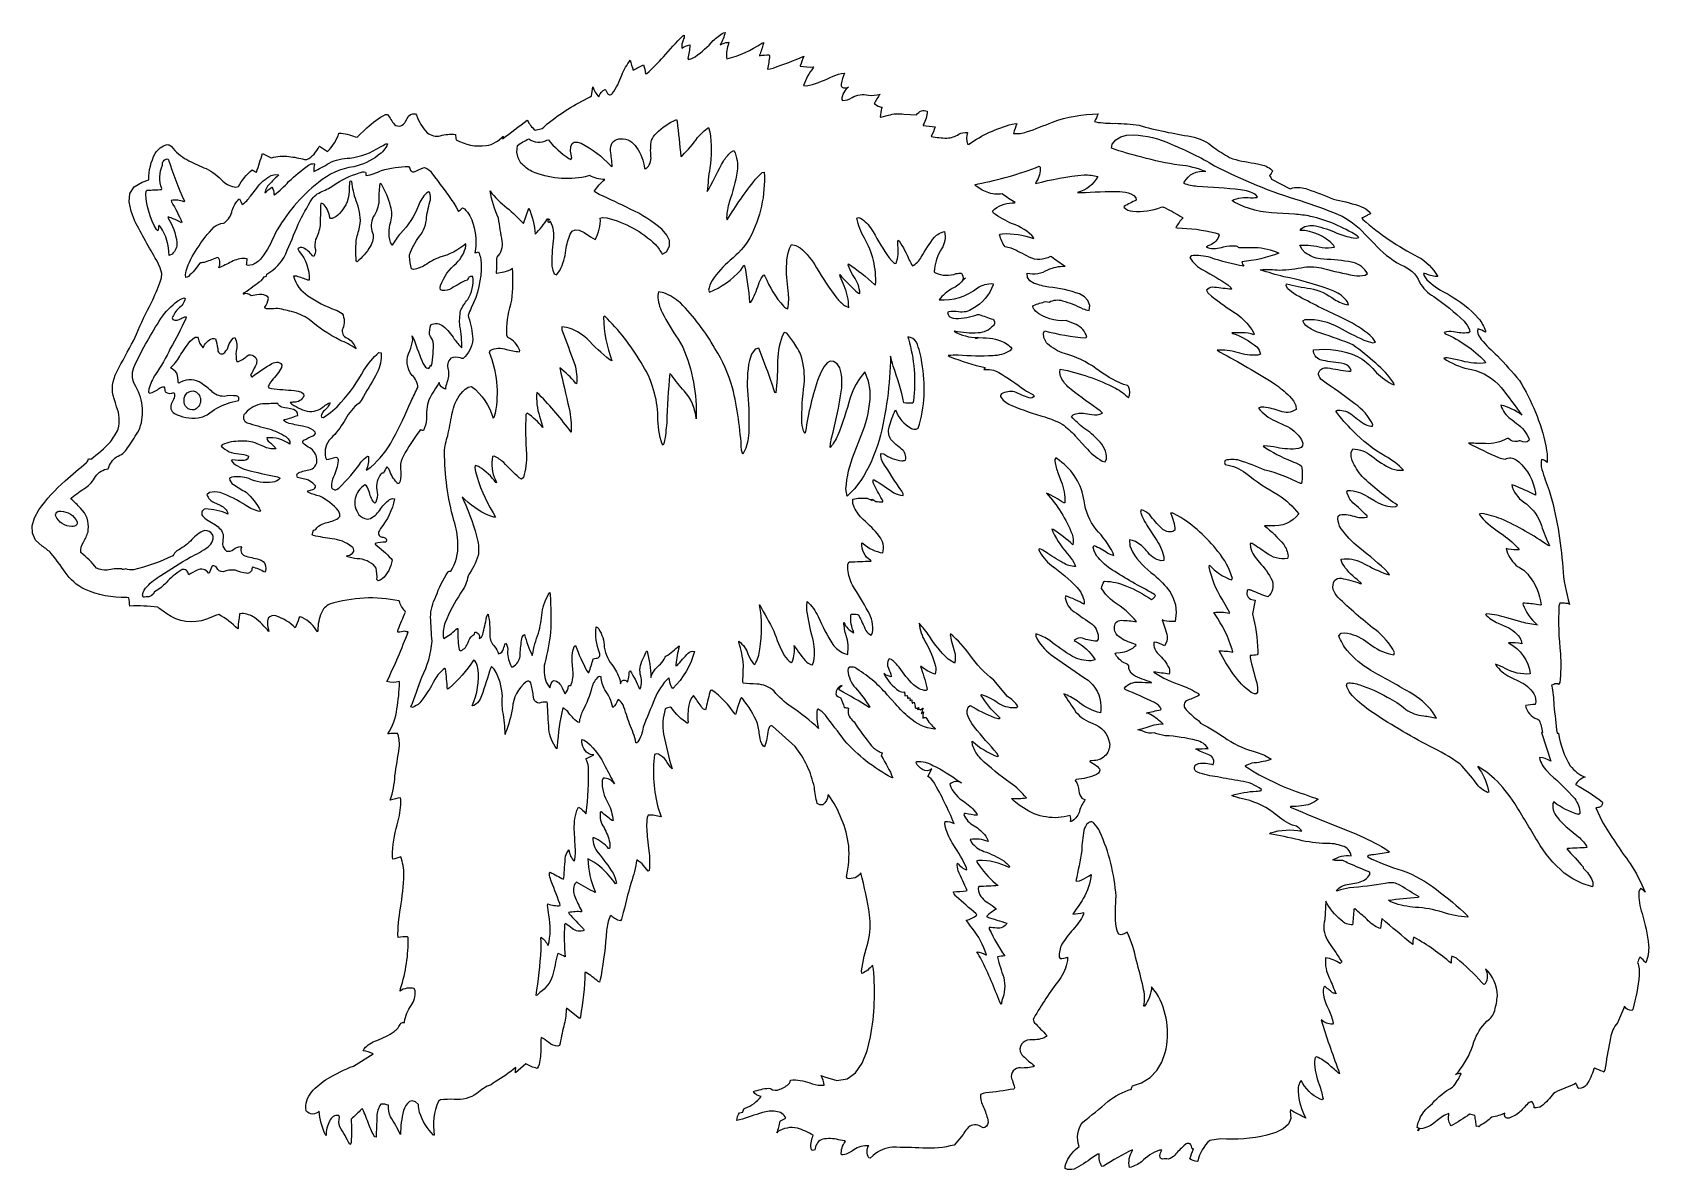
# Model space of a CAD drawing. Extents: x 1.3 to 17.6, y 0.2 to 11.6.
import ezdxf

# ---------------------------------------------------------------- set-up
doc = ezdxf.new("R2010")
doc.units = 0
doc.linetypes.add('0', pattern=[0])
doc.layers.add('1', color=7, linetype='0')

msp = doc.modelspace()

# ---------------------------------------------------------------- linework, layer by layer
at = {"layer": '1'}
for points in [[(16.204853, 0.67227, -0.679003), (16.16271, 0.720085, -0.066261), (16.031406, 0.682289, -0.08291), (15.91272, 0.597404), (15.899689, 0.582138), (15.898936, 0.582001), (15.894757, 0.591064), (15.876767, 0.586517, -0.079868), (15.871381, 0.641754, -0.028947), (15.859625, 0.696602, -0.010695), (15.806829, 0.710808, -0.02473), (15.62225, 0.593002, -0.245447), (15.597242, 0.69989), (15.597638, 0.717827, 0.114912), (15.478919, 0.645729, -0.110816), (15.335333, 0.565735), (15.316136, 0.564713), (15.303205, 0.565529, -0.045028), (15.285547, 0.542686), (15.295416, 0.56797, -0.042496), (15.276826, 0.57769), (15.280912, 0.597476, -0.159468), (15.408573, 0.79999), (15.431943, 0.819496, -0.094194), (15.634843, 0.982796, 0.072952), (15.721575, 1.118599), (15.719884, 1.121979, 0.070034), (15.663379, 1.111488, 0.133109), (15.713144, 1.163456, 0.088117), (15.851495, 1.440535, -0.115088), (15.980593, 1.647972, 0.203396), (16.060093, 1.757027, 0.044874), (16.087765, 1.905708, 0.203658), (15.966394, 2.176567, -0.281112), (15.9635, 2.026527), (15.951468, 2.017891), (15.92829, 2.040512, 0.050716), (15.675162, 2.282631), (15.645985, 2.29921), (15.626435, 2.305893, 0.028432), (15.619687, 2.232971, 0.050797), (15.250003, 2.493431), (15.241309, 2.494041, 0.047596), (15.234421, 2.421448, -0.009609), (14.92131, 2.685035, -0.023117), (14.908547, 2.587555), (14.900622, 2.584602, -0.122604), (14.771391, 2.676697, 0.016867), (14.650126, 2.779938), (14.640151, 2.77694, 0.002072), (14.627162, 2.619513, -0.206995), (14.511883, 2.667674, -0.106031), (14.356206, 2.860443), (14.348352, 2.670944, 0.220022), (14.37154, 2.47036), (14.392455, 2.433655, -0.015698), (14.517331, 2.245567), (14.50026, 2.229904, 0.123188), (14.35434, 2.288666, 0.152174), (14.394846, 2.079192, 0.00378), (14.460515, 1.923654, 0.07903), (14.425594, 1.934349, 0.106238), (14.395395, 1.960418, -0.034027), (14.346311, 2.000938), (14.336056, 1.992691), (14.328924, 1.965828), (14.328633, 1.935677, 0.085549), (14.386971, 1.763598, -0.050699), (14.432244, 1.628258), (14.4246, 1.619919, -0.207618), (14.310423, 1.661674, 0.019996), (14.485014, 1.155303), (14.496311, 1.117233, -0.015134), (14.384278, 1.214917, 0.057156), (14.265405, 1.289566), (14.247846, 1.281815), (14.241978, 1.246857, 0.1023), (14.291166, 1.009591, -0.029639), (14.328697, 0.869324), (14.319522, 0.856461), (14.298483, 0.862694, -0.171566), (14.108367, 1.050674, 0.210572), (14.079103, 0.939412, 0.117488), (14.154194, 0.67083, 0.002588), (13.999795, 0.753304), (13.995569, 0.741302), (14.004805, 0.669106), (13.979319, 0.609917), (13.925862, 0.562508), (13.851185, 0.525673), (13.762035, 0.498169, -0.075152), (13.295554, 0.462662), (13.186357, 0.445488, 0.149046), (13.064743, 0.238091), (13.058713, 0.235184, -0.142223), (12.985311, 0.261589, 0.004009), (13.02085, 0.360077, -0.035176), (13.007836, 0.360886, 0.166942), (12.988245, 0.413025, 0.104527), (12.94732, 0.413246), (12.923273, 0.390722, 0.044833), (12.833571, 0.297029, -0.151005), (12.766584, 0.258965, 0.100987), (12.710773, 0.256755, -0.43775), (12.683835, 0.290677, -0.146135), (12.703711, 0.349548), (12.679873, 0.348862, 0.110831), (12.498637, 0.232209, -0.11342), (12.375513, 0.173126, -0.195219), (12.406692, 0.344688), (12.406525, 0.352837, 0.024706), (12.115054, 0.188225), (12.096269, 0.183052, -0.157612), (12.072069, 0.309677), (12.057043, 0.30751), (12.030476, 0.292732), (12.002005, 0.274055, -0.057388), (11.81784, 0.158164, -0.181891), (11.727973, 0.161697), (11.728891, 0.186554, -0.159225), (11.83253, 0.354073), (11.86843, 0.386429, -0.258929), (11.904769, 0.629646, 0.014168), (12.158546, 0.839824, -0.086043), (12.396176, 0.964912, -0.016472), (12.405006, 0.997391), (12.498459, 1.026909), (12.584593, 1.079803), (12.652544, 1.150642), (12.703208, 1.23584), (12.737479, 1.331802, 0.195172), (12.648977, 1.932823), (12.599742, 1.994797, -0.136022), (12.528493, 1.80098), (12.522172, 1.800713, 0.107742), (12.513673, 1.990719, 0.02489), (12.445517, 2.255714, 0.064439), (12.354503, 2.545151), (12.322682, 2.529701), (12.292759, 2.518524), (12.270273, 2.526421), (12.254241, 2.550079), (12.243681, 2.586182), (12.237608, 2.6314, -0.019741), (12.240357, 2.908364, 0.087812), (12.077839, 3.558708, 0.092012), (12.016522, 3.645988, 0.418164), (11.958675, 3.645586, 0.169645), (11.917201, 3.572876, 0.040047), (11.894484, 3.370056, -0.017634), (11.835152, 3.063736), (11.845742, 3.059769, 0.125919), (11.938476, 3.097731), (11.96367, 3.11255), (11.988381, 3.128159, -0.127252), (11.909388, 2.885844, -0.022706), (11.806164, 2.729172, 0.017239), (11.913763, 2.74324), (11.911958, 2.726242, -0.086646), (11.806663, 2.574193, 0.03746), (11.693484, 2.424641, 0.139997), (11.668357, 2.296356), (11.675412, 2.281769, 0.076861), (11.750229, 2.293037), (11.750217, 2.25914, -0.114347), (11.669717, 2.067802, 0.030939), (11.410263, 1.680496, 0.344838), (11.418746, 1.633263, 0.005629), (11.541695, 1.505981), (11.535571, 1.492828), (11.515304, 1.479576, -0.093377), (11.369948, 1.459572, 0.576111), (11.282228, 1.321344), (11.289908, 1.31044, 0.041384), (11.401353, 1.21283), (11.416508, 1.197021), (11.404009, 1.188759, -0.07115), (11.257977, 1.177744, 0.542145), (11.195051, 1.051609, -0.030457), (11.215972, 0.978218), (11.208212, 0.964836, -0.024213), (10.92653, 0.92506), (10.899249, 0.918128), (10.872671, 0.908859, 0.146912), (10.904922, 0.782479, -0.034501), (10.947859, 0.653938), (10.949302, 0.625999, -0.346254), (10.898874, 0.572021), (10.864235, 0.592155, 0.370455), (10.737867, 0.564806, 0.096982), (10.698757, 0.5047), (10.607792, 0.400162, -0.084136), (10.289968, 0.369486, 0.005385), (9.987267, 0.378143, 0.16835), (9.789027, 0.292931), (9.759676, 0.269096), (9.748095, 0.271965, -0.305122), (9.745818, 0.392937, 0.171362), (9.594339, 0.351448, -0.120376), (9.488687, 0.301262), (9.470452, 0.299675, -0.200418), (9.510294, 0.434486), (9.502458, 0.442001), (9.441711, 0.4533, 0.109221), (9.281219, 0.458669, 0.290784), (9.205294, 0.365318), (9.201117, 0.349998, -0.312943), (9.167883, 0.352409, -0.169343), (9.183249, 0.486847), (9.185246, 0.497955, 0.061465), (9.026739, 0.57055, 0.201972), (8.824614, 0.531406), (8.817824, 0.523185, 0.069678), (8.852, 0.639206), (8.855745, 0.644318, -0.018704), (8.911226, 0.671547, 0.269942), (8.809371, 0.738092, 0.123314), (8.673548, 0.726517, 0.01209), (8.443708, 0.652519), (8.414968, 0.647316, -0.133897), (8.441953, 0.725296), (8.475148, 0.731758), (8.476934, 0.733681), (8.486122, 0.76619), (8.498602, 0.772087, 0.160782), (8.65959, 0.890427, -0.224178), (8.581766, 0.938423, -0.071101), (8.7389, 0.973351), (8.753862, 0.969719, 0.280832), (8.84891, 0.963054, 0.120617), (8.948089, 1.024852, 0.098771), (8.956186, 1.053146), (8.980659, 1.057579, -0.105517), (9.17441, 1.016843, 0.09458), (9.297043, 1.003693, 0.056824), (9.267627, 1.101151), (9.298807, 1.088394), (9.425207, 1.051216), (9.529553, 1.067513), (9.613767, 1.12854), (9.679771, 1.225502), (9.72949, 1.349655), (9.764847, 1.492218, 0.065993), (9.793498, 2.174416), (9.784504, 2.21199, -0.116739), (9.676059, 2.129524), (9.674114, 2.157745, -0.043764), (9.740312, 2.448778, 0.094561), (9.754431, 2.722183, 0.021834), (9.667374, 3.143761, -0.30041), (9.530675, 3.087639), (9.52224, 3.104004, 0.06446), (9.54501, 3.417419, 0.119256), (9.33869, 3.930786), (9.332969, 3.926956, -0.262015), (9.282005, 3.831836, -0.310526), (9.226577, 3.845314, -0.035228), (9.197194, 4.007042, 0.112778), (9.003967, 4.41922), (8.773814, 4.624008, 0.493363), (8.745644, 4.617147, 0.121146), (8.731557, 4.583199, -0.049928), (8.69567, 4.415833), (8.68278, 4.421982, -0.161373), (8.64783, 4.52071, 0.002166), (8.624199, 4.64917, 0.069533), (8.475181, 4.898529), (8.460854, 4.91082), (8.452258, 4.897797, 0.052562), (8.405036, 4.74408), (8.397108, 4.743805, 0.099617), (8.161911, 4.986259), (8.149026, 4.981842), (8.142436, 4.965164, 0.011394), (8.100297, 4.788292, -0.164276), (8.063262, 4.810387, -0.006306), (7.989274, 4.920746), (7.976923, 4.932106, 0.162607), (7.93181, 4.835861, 0.068772), (7.923561, 4.664696), (7.919278, 4.648796, -0.088913), (7.756001, 4.808548), (7.747193, 4.816437, 0.05005), (7.692954, 4.797546, 0.115571), (7.67686, 4.54164, 0.021317), (7.761511, 4.194007, -0.070368), (7.700106, 4.279088, 0.120972), (7.624701, 4.339737), (7.604816, 4.343559), (7.584531, 4.338165, 0.101426), (7.624811, 3.787033), (7.642592, 3.739349), (7.651849, 3.709419, 0.070952), (7.51938, 3.726936), (7.509061, 3.702232, 0.054766), (7.512146, 3.511894), (7.528633, 3.366142, -0.054509), (7.530651, 3.168762), (7.52206, 3.162704), (7.47395, 3.218384, 0.08459), (7.405808, 3.275688, -0.049721), (7.348424, 3.046376, 0.012371), (7.260035, 2.703087), (7.25192, 2.676514), (7.243151, 2.660583, -0.156152), (7.146013, 2.71431), (7.136615, 2.706978, 0.073736), (7.102053, 2.564445, -0.021757), (7.045872, 2.105179), (7.037378, 2.070679), (7.029171, 2.04277), (7.017545, 2.04837, 0.030157), (6.894342, 2.141113), (6.882792, 2.138283, -0.039345), (6.836825, 1.693451), (6.828998, 1.675362), (6.698063, 1.778938), (6.694067, 1.762146, -0.063252), (6.668431, 1.599694, 0.007842), (6.627425, 1.402878), (6.610846, 1.395767, -0.197074), (6.519022, 1.434505, 0.027021), (6.440248, 1.485764, 0.040285), (6.438238, 1.376973, -0.056417), (6.420907, 1.211304), (6.411572, 1.188156), (6.400046, 1.172913, -0.075546), (6.286005, 1.219856), (6.182317, 1.12883, 0.023851), (6.184674, 1.18335, -0.048589), (5.976971, 1.036484), (5.957246, 1.022675), (5.937802, 1.008469, 0.097439), (5.792346, 0.9206, -0.192338), (5.563951, 0.860707, 0.032067), (5.426968, 0.854721), (5.404924, 0.842247, 0.145932), (5.363167, 0.498695), (5.354784, 0.499832, -0.110949), (5.215341, 0.727791, -0.060193), (5.20401, 0.80957), (5.17375, 0.835876), (5.140092, 0.84462), (5.111786, 0.837387, 0.160868), (5.054335, 0.747292, 0.059004), (5.021189, 0.506813, 0.038299), (4.921475, 0.685179, -0.135972), (4.902067, 0.800377, 0.131751), (4.823152, 0.811218, 0.135339), (4.783804, 0.689682, -0.003589), (4.775426, 0.478142), (4.763812, 0.482025, -0.07028), (4.703924, 0.607701, 0.00674), (4.640312, 0.764885), (4.630403, 0.760956, -0.004407), (4.523741, 0.661095, -0.049694), (4.523396, 0.426125), (4.518261, 0.408684), (4.511013, 0.404732, 0.019394), (4.411871, 0.58325, -0.170553), (4.40831, 0.681526), (4.401003, 0.698189, 0.354709), (4.306369, 0.641324, 0.122953), (4.272471, 0.49543), (4.264428, 0.501251, -0.090036), (4.202142, 0.742165, -0.484847), (4.071816, 0.745659, -0.230579), (4.125561, 0.932043, -0.095129), (4.289191, 1.06962, -0.046742), (4.54738, 1.196625), (4.747642, 1.318459, 0.094769), (4.645191, 1.349113), (4.654507, 1.370872, -0.141015), (4.783329, 1.454223, 0.059347), (4.958814, 1.54458, 0.105425), (5.026918, 1.628838, -0.06515), (5.061206, 1.63694), (5.06383, 1.642456, -0.127095), (5.130148, 1.806564, 0.171058), (5.169199, 1.953217), (5.160436, 1.97699, 0.220897), (5.01804, 1.952782), (5.022208, 1.97747, 0.084272), (5.100357, 2.491982), (5.094588, 2.50074, 0.045731), (4.997449, 2.491272, -0.054769), (5.023414, 2.789961, 0.02994), (5.057281, 3.127591, 0.072851), (5.026608, 3.306267, -0.066396), (4.945657, 3.280785), (4.940793, 3.30188), (4.940057, 3.354385, -0.047154), (4.999326, 3.668304, 0.06002), (5.027175, 3.883636), (5.0223, 3.902077, 0.027777), (4.919794, 3.877609, 0.05746), (4.96674, 4.121007, -0.00716), (5.010509, 4.404602, 0.081617), (4.999714, 4.537888), (4.989895, 4.552864, -0.123937), (4.953557, 4.549463, 0.042524), (4.894995, 4.544945, 0.111375), (4.985917, 4.797238, 0.030414), (5.013855, 5.063881), (5.008241, 5.075401, -0.154221), (4.885499, 5.073891, 0.021324), (5.100507, 5.576073, -0.209353), (5.066051, 5.582329, -0.093336), (4.996591, 5.571869), (4.994722, 5.581032), (4.99929, 5.599075, -0.021364), (5.074209, 5.773873), (5.070805, 5.781883, -0.120332), (5.009269, 5.886421, 0.128388), (4.307094, 5.852798, 0.202334), (4.224824, 5.765686, 0.10665), (4.188492, 5.58844), (4.183746, 5.574638, 0.160805), (4.030454, 5.718796), (4.009356, 5.724281), (3.999964, 5.718605), (3.998423, 5.707733, -0.014939), (3.961406, 5.613754, 0.121919), (3.763954, 5.735153, 0.31221), (3.689028, 5.713318), (3.679889, 5.682495), (3.681664, 5.637222), (3.695665, 5.576942, 0.050857), (3.550845, 5.717849, 0.137564), (3.421983, 5.759308), (3.397319, 5.75486, -0.072329), (3.391467, 5.698585, 0.036708), (3.384324, 5.607712), (3.380355, 5.606216, 0.055099), (3.191215, 5.749809), (3.155117, 5.739807), (3.11025, 5.720078), (3.065685, 5.703262, -0.258381), (2.664035, 5.757636, -0.013085), (2.57301, 5.822639, 0.041184), (2.292646, 5.834778, -0.013804), (2.282506, 5.917854), (2.260922, 5.921028, -0.109467), (1.83571, 6.003868, -0.12667), (1.639306, 6.175995, 0.022277), (1.49685, 6.365942, 0.069336), (1.408348, 6.438881), (1.341611, 6.500282), (1.309955, 6.569489), (1.308382, 6.644516), (1.331893, 6.723396), (1.375491, 6.804146, -0.065835), (1.640551, 7.095529, -0.008421), (1.855486, 7.282302, 0.115972), (1.87448, 7.317764, -0.092338), (1.897207, 7.314743, 0.045229), (2.096509, 7.488937, 0.039659), (2.17512, 7.619057, 0.162793), (2.158587, 7.843091), (2.146062, 7.882903), (2.134123, 7.922894, -0.214191), (2.160797, 8.195328, -0.006011), (2.331565, 8.514016), (2.358493, 8.575937, -0.021097), (2.510388, 8.895193, 0.02192), (2.599158, 9.103699), (2.609967, 9.145615), (2.614849, 9.18602), (2.599666, 9.244034), (2.563296, 9.319649, -0.017725), (2.343348, 9.715126), (2.304098, 9.816498), (2.284884, 9.910576), (2.292578, 9.993195), (2.334049, 10.060219), (2.416168, 10.107491), (2.482037, 10.133522, -0.120181), (2.547404, 10.398025, -0.188391), (2.668284, 10.487124, -0.198974), (2.70807, 10.471878), (2.728807, 10.447274, 0.113902), (2.888291, 10.32527, 0.023415), (3.061785, 10.245231, -0.093871), (3.231427, 10.117139, 0.158267), (3.362239, 10.059036), (3.388742, 10.063286, -0.104053), (3.527154, 10.233444, 0.089796), (3.57108, 10.207893, -0.01366), (3.631811, 10.397812, -0.031653), (3.711111, 10.356056), (3.720859, 10.353745, -0.119997), (3.896486, 10.366915, -0.043977), (4.054663, 10.337082), (4.078359, 10.336159, 0.160906), (4.200585, 10.467865), (4.205022, 10.472115, -0.016148), (4.286761, 10.418816, 0.120748), (4.401821, 10.602989, -0.09586), (4.566511, 10.565407), (4.584491, 10.563774), (4.684475, 10.655304, -0.073113), (4.872094, 10.792503), (4.892704, 10.791702, 0.023534), (4.96094, 10.690178, 0.510516), (5.072464, 10.720909), (5.08874, 10.750603, -0.363814), (5.174828, 10.798538), (5.18542, 10.782936, 0.113436), (5.29269, 10.606553, 0.223866), (5.422369, 10.576157, -0.105136), (5.575777, 10.589035, -0.030027), (5.582489, 10.536659, 0.159727), (5.887496, 10.476692, 0.165106), (6.05795, 10.572105), (6.052262, 10.546547, -0.010379), (6.301305, 10.732956, 0.108831), (6.37968, 10.633804), (6.450925, 10.648972), (6.468235, 10.664543), (6.500911, 10.695091, -0.058252), (6.937381, 10.967957), (6.948401, 10.978401, 0.023254), (6.963855, 11.068436, 0.116055), (7.021965, 10.969574), (7.02558, 10.980675, -0.146819), (7.085909, 11.043831), (7.094316, 11.036026), (7.106386, 11.009171, 0.595637), (7.158671, 11.001869, 0.080255), (7.254617, 11.189031, -0.054599), (7.339993, 11.339981, 0.036344), (7.370557, 11.23719, -0.041715), (7.472066, 11.291435, -0.059147), (7.493659, 11.200058), (7.507364, 11.205528, 0.035648), (7.674, 11.37392, -0.004877), (7.868995, 11.584381), (7.88358, 11.590454, -0.167701), (7.872838, 11.540907, 0.096597), (7.858765, 11.45993, -0.059488), (7.939753, 11.491821, -0.070668), (7.920702, 11.355675), (7.927748, 11.346939), (7.961593, 11.356728), (7.994619, 11.373177, 0.062155), (8.17661, 11.535405, -0.055306), (8.282091, 11.615845), (8.299225, 11.619278, -0.047961), (8.248788, 11.49411, -0.132917), (8.326108, 11.517044), (8.333442, 11.519302), (8.332534, 11.507538, 0.095066), (8.310526, 11.364685), (8.315529, 11.351051, 0.084806), (8.666733, 11.510597), (8.683479, 11.518471), (8.682791, 11.50592, -0.04711), (8.642904, 11.387497), (8.644549, 11.383385, -0.058138), (8.74211, 11.392365), (8.744746, 11.382751, -0.042997), (8.723564, 11.247871), (8.751633, 11.251991), (8.782689, 11.259583, 0.01554), (9.091927, 11.378349, 0.003787), (9.053507, 11.282098), (9.055305, 11.277451, 0.04693), (9.187473, 11.269829), (9.186796, 11.26136, 0.090556), (9.087678, 11.08419), (9.113946, 11.080467), (9.14921, 11.085075, 0.050579), (9.386067, 11.177893, -0.059818), (9.500217, 11.208618, 0.036566), (9.466317, 11.09788), (9.46739, 11.087646, 0.4947), (9.513252, 11.060612), (9.528199, 11.0633), (9.542628, 11.068039, 0.229439), (9.47396, 10.94075), (9.4814, 10.932022, 0.160713), (9.577379, 10.962751, -0.190496), (9.742681, 10.986388, 0.107672), (9.860254, 10.995796, 0.039828), (9.800726, 10.8993), (9.807447, 10.89679, 0.122016), (9.879817, 10.863396), (9.875827, 10.85498, 0.03451), (9.862218, 10.767109), (9.86879, 10.764824), (9.945857, 10.783989, -0.114121), (10.099738, 10.794067), (10.229302, 10.788704, -0.375081), (10.33678, 10.823334, -0.12565), (10.296338, 10.688263), (10.296105, 10.680832, -0.02252), (10.416346, 10.665108, -0.019278), (10.376843, 10.569496, 0.045231), (10.53437, 10.552635, 0.131614), (10.653771, 10.591657, -0.158893), (10.742306, 10.609589, 0.187422), (10.743546, 10.49276), (10.756073, 10.492973, -0.086445), (11.192357, 10.693565), (11.229162, 10.699356), (11.240535, 10.696014, 0.053653), (11.207709, 10.600639, 0.107498), (11.337351, 10.614639, 0.019826), (11.598747, 10.715141, -0.07934), (12.06129, 10.795959, -0.010467), (12.022161, 10.721764), (12.038013, 10.715462, 0.048523), (12.230732, 10.701936, -0.033097), (12.472224, 10.681854, 0.030755), (12.99803, 10.570119, -0.129937), (13.226896, 10.458993, 0.022627), (13.384391, 10.357147), (13.417364, 10.343399, 0.02727), (13.666219, 10.294022), (13.706595, 10.284294, -0.166254), (13.821596, 10.219246, 0.00024), (13.789874, 10.175348, -0.101371), (13.807711, 10.137367), (13.998459, 10.042961), (14.022908, 10.052567, -0.125177), (14.172933, 10.037506, -0.013345), (14.434479, 9.93808), (14.461702, 9.930504, -0.035233), (14.718027, 9.861183, -0.106838), (14.799237, 9.80648), (14.807452, 9.789581, 0.100222), (14.773611, 9.772318, -0.057404), (14.718915, 9.747375), (14.731071, 9.73243, 0.061383), (15.286546, 9.356971, -0.133018), (15.487178, 9.158119), (15.475856, 9.156448, -0.070578), (15.353458, 9.18853), (15.342621, 9.188248, 0.181465), (15.395558, 9.108051, 0.076818), (15.590378, 8.978379, -0.080552), (15.898548, 8.734403, -0.082071), (15.968401, 8.608345), (15.967944, 8.597351, 0.071779), (15.88885, 8.629128, 0.197399), (15.912747, 8.538953), (15.92377, 8.523567, 0.035439), (16.087965, 8.357437, -0.015042), (16.309843, 8.107628, -0.085748), (16.577442, 7.448769, -0.057346), (16.590786, 7.281487, 0.127136), (16.533567, 7.313286, 0.143563), (16.536303, 7.212433, 0.026396), (16.610153, 7.000786, -0.054771), (16.746288, 6.222137, 0.058757), (16.816532, 5.851814, 0.154506), (16.778709, 5.861441, 0.017619), (16.716793, 5.864136), (16.708345, 5.833122, 0.038606), (16.723286, 5.354203, -0.041941), (16.716446, 5.062576), (16.705091, 5.044579, 0.330207), (16.656855, 5.042353), (16.645952, 5.03892), (16.634811, 5.036369, -0.025826), (16.658375, 4.835442, 0.009685), (16.689953, 4.552505), (16.703165, 4.551804, 0.100811), (16.823212, 4.223866, 0.134907), (16.97159, 4.109009, 0.210664), (16.876019, 4.034119, -0.047636), (17.145029, 3.859489, -0.417943), (17.118935, 3.808245, -0.113748), (17.081402, 3.800171), (17.140863, 3.667831, 0.023342), (17.426208, 3.239058, -0.052005), (17.577396, 2.949394, 0.029841), (17.53476, 2.990936), (17.523266, 2.976921), (17.515135, 2.952789, 0.109656), (17.549038, 2.7336, -0.037924), (17.612875, 2.414158, -0.109844), (17.58489, 2.237114, 0.05013), (17.525623, 2.292923, 0.03551), (17.501556, 2.240501, -0.107452), (17.518473, 2.111938, -0.040082), (17.454462, 1.767471), (17.444777, 1.756058, -0.281826), (17.370331, 1.800133), (17.368673, 1.798195), (17.298416, 1.632103, 0.132759), (17.227423, 1.479858, 0.01708), (17.179676, 1.19632), (17.170559, 1.157883), (17.160841, 1.136154), (17.153046, 1.140831, -0.033218), (17.069365, 1.175537), (17.061033, 1.167282, -0.068075), (16.986, 1.005836, -0.21053), (16.909967, 0.971542), (16.902235, 0.975761, 0.023858), (16.880331, 1.023567), (16.866554, 1.014679, 0.011184), (16.669201, 0.930779), (16.655167, 0.920128, -0.06584), (16.531492, 0.791499, -0.170172), (16.459431, 0.776024, 0.170896), (16.433344, 0.840164), (16.40803, 0.830177, 0.008068), (16.314716, 0.733829, -0.105431)], [(5.559672, 6.698831, -0.063451), (5.465862, 7.388984, -0.061035), (5.498715, 7.552367, 0.022425), (5.539733, 7.764564), (5.548744, 7.801554, -0.123594), (5.649775, 7.997115, -0.055759), (5.704487, 8.040955), (5.739278, 8.047951, -0.164585), (5.957312, 7.727432), (5.968306, 7.738289), (5.981015, 7.782845, 0.144013), (5.920888, 8.390182), (5.928597, 8.412659, -0.197278), (6.090299, 8.422638, 0.054921), (6.223729, 8.399437), (6.225299, 8.410309, 0.208551), (6.103844, 8.540924), (6.096525, 8.566856, -0.086949), (6.137097, 8.879197), (6.144712, 8.919253, 0.046532), (6.152337, 9.238602, -0.09943), (6.063309, 9.201653), (5.993832, 9.188797), (5.99121, 9.19043, 0.017484), (5.995648, 9.34008), (5.99823, 9.351044, 0.232139), (6.048866, 9.514586, -0.003383), (6.010314, 9.744087, -0.063042), (5.925572, 10.019524, 0.07219), (6.095768, 9.851166, -0.023043), (6.264412, 9.690331), (6.318089, 9.847694, -0.085588), (6.38008, 9.585083, 0.057012), (6.506272, 9.739105, -0.431163), (6.52882, 9.724854, 4.816192), (6.533225, 9.716148, -0.150817), (6.56348, 9.517372, 0.046083), (6.55046, 9.26149), (6.557906, 9.221825), (6.570927, 9.183929), (6.597153, 9.175247), (6.629215, 9.217812, 0.102881), (6.689339, 9.424088, -0.048435), (6.732931, 9.584953), (6.754755, 9.613579), (6.784394, 9.627838), (6.823869, 9.624908), (6.875201, 9.601974), (6.940411, 9.556236), (6.985085, 9.529152, 0.143199), (7.03803, 9.747147), (7.060155, 9.753883), (7.104485, 9.747757, -0.134238), (7.595446, 9.478799, -0.078735), (7.660849, 9.381203), (7.704568, 9.404961), (7.735163, 9.461823), (7.7351, 9.518967), (7.708823, 9.575851), (7.660779, 9.631927, 0.06966), (7.339839, 9.837195, 0.007035), (7.026261, 9.985664), (6.982359, 10.009804), (6.97873, 10.020676, -0.060666), (7.083009, 10.13459, -0.109906), (6.929492, 10.175621), (6.88615, 10.162766, -0.150512), (6.347835, 10.216345, -0.092505), (6.237723, 10.301582), (6.208484, 10.352776), (6.195745, 10.41243), (6.201676, 10.479095, -0.041801), (6.315632, 10.544724, 0.289522), (6.500226, 10.533051), (6.514556, 10.53553, 0.080008), (6.721069, 10.347115), (6.741898, 10.336823), (6.75065, 10.354561), (6.738919, 10.421021), (6.74033, 10.468033), (6.753196, 10.497627), (6.77583, 10.511795), (6.806545, 10.512527), (6.843655, 10.501846, -0.090251), (7.140755, 10.275169), (7.158401, 10.266548, 0.018038), (7.141294, 10.425423), (7.141562, 10.449142, -0.436123), (7.24486, 10.544819, -0.285925), (7.403361, 10.45863, -0.131466), (7.48515, 10.247482), (7.499234, 10.244736, 0.256464), (7.549076, 10.368111, -0.072477), (7.554786, 10.530776, -0.144998), (7.602565, 10.599586, -0.107015), (7.807718, 10.740845), (7.812922, 10.720718, -0.009409), (7.849118, 10.368492), (7.867969, 10.379051, 0.047201), (8.019126, 10.557528, -0.068601), (8.130496, 10.660423), (8.142849, 10.616501, -0.085178), (8.142015, 10.250786, 0.018465), (8.117403, 10.015381), (8.13645, 10.044794, -0.006354), (8.279303, 10.320334, -0.0587), (8.355851, 10.410706), (8.385914, 10.427307, -0.155659), (8.419221, 10.219337, -0.050477), (8.338223, 9.9084, 0.056111), (8.311291, 9.752579), (8.318598, 9.728104, -0.034588), (8.604434, 10.138059, -0.024442), (8.671146, 10.206612), (8.692436, 10.20874, -0.13251), (8.547241, 9.546669, -0.097488), (8.348369, 9.322628, 0.059061), (8.16656, 9.118088, 0.081617), (8.128854, 9.018295), (8.138327, 8.999969, 0.11998), (8.453943, 9.222893), (8.471926, 9.248215), (8.485577, 9.273033), (8.492586, 9.266396, -0.027976), (8.544152, 8.895149), (8.555652, 8.898804), (8.569815, 8.91922, 0.040669), (8.640497, 9.097481, -0.095599), (8.688046, 9.174721), (8.698986, 9.161797, 0.083401), (8.886415, 8.856688, 0.09663), (8.930774, 8.83049, 0.066773), (8.933653, 9.013741), (8.924685, 9.112762, -0.086969), (8.93249, 9.397064), (8.946869, 9.439423), (8.96702, 9.479538), (9.010288, 9.471504), (9.053517, 9.446709, -0.084171), (9.218822, 9.246314, 0.028915), (9.423759, 8.938507, 0.048239), (9.50298, 8.864471), (9.543732, 8.845619, 0.103772), (9.497551, 9.062721), (9.459167, 9.158386), (9.452715, 9.177505, 0.043107), (9.642896, 8.988304), (9.655322, 8.985016), (9.655483, 9.009529, 0.119915), (9.583413, 9.177246, -0.052632), (9.537861, 9.272392), (9.540487, 9.284447, -0.048672), (9.803213, 9.076256), (9.814558, 9.074539, 0.150242), (9.70155, 9.543526, -0.073368), (9.624943, 9.74511), (9.642986, 9.752983, -0.160537), (9.762774, 9.647888), (9.790381, 9.606667, 0.020708), (9.951116, 9.346016), (9.978874, 9.313942), (10.007421, 9.289001), (10.022267, 9.292664, 0.124454), (10.039465, 9.471255, -0.024423), (10.041251, 9.525398), (10.051666, 9.516327, -0.051803), (10.154881, 9.322837, 0.01922), (10.186543, 9.26548, 0.153953), (10.275038, 9.351158, -0.039018), (10.408607, 9.553738, -0.149898), (10.511061, 9.611122, -0.192746), (10.480997, 9.435257, 0.124821), (10.410819, 9.235764), (10.408597, 9.225021, 0.562525), (10.420284, 9.193367, 0.190148), (10.629429, 9.186009, -0.034381), (10.680137, 9.192413, -0.224545), (10.695757, 9.128311), (10.722682, 9.141907), (10.722863, 9.141685), (10.690871, 9.116608, -0.125478), (10.587402, 9.036049, 0.077825), (10.454823, 8.923691, 0.190015), (10.84366, 9.042706, -0.165812), (10.999959, 9.08477), (10.999683, 9.072723, -0.185464), (10.794954, 8.833458, -0.209903), (10.65222, 8.801796, 0.075694), (10.553066, 8.801353), (10.53992, 8.794083, 0.354964), (10.598, 8.736572), (10.623509, 8.733124, 0.079875), (10.842865, 8.773338), (10.858926, 8.775192, 0.008934), (10.996531, 8.72555, -0.555467), (10.997302, 8.656952, -0.202242), (10.85069, 8.589005, -0.076475), (10.611869, 8.607239), (10.608634, 8.605011, 0.135451), (10.845905, 8.542168, -0.025801), (10.821947, 8.531906, 0.017035), (10.854648, 8.542015), (10.899468, 8.540237, -0.142639), (11.141584, 8.474875, -0.052417), (11.19075, 8.431526), (11.169695, 8.407143, -0.119867), (10.99678, 8.357712, -0.032884), (10.649195, 8.363501, 0.024552), (10.547626, 8.359932), (10.566804, 8.348747, 0.035608), (10.921167, 8.238922, -0.001491), (10.905541, 8.219307, -0.162277), (11.057229, 8.190269, -0.02547), (11.315594, 8.015042, 0.032551), (11.401722, 7.967491), (11.416187, 7.954803, -0.371483), (11.364688, 7.932892, -0.03081), (11.216379, 7.99514, 0.174662), (11.084026, 7.97358, 0.359477), (11.080719, 7.937149, 0.140806), (11.189223, 7.857002, 0.033412), (11.523223, 7.741119, -0.042937), (11.695696, 7.670074, -0.060081), (11.828124, 7.550697), (11.932834, 7.436668, 0.086643), (12.10076, 7.297043), (12.131462, 7.287621), (12.144386, 7.318657, 0.216543), (12.063067, 7.504509, 0.057903), (11.917104, 7.629537, -0.04539), (11.790874, 7.744301), (11.807323, 7.761818, -0.165234), (11.929097, 7.777168), (11.997052, 7.765289, 0.183127), (12.103263, 7.780914), (12.081481, 7.802917), (12.048386, 7.827965, -0.032093), (11.754256, 8.046226, -0.08898), (11.68054, 8.152557), (11.673268, 8.188065), (11.677399, 8.223343, -0.07018), (12.235836, 8.031845, -0.06622), (12.367273, 7.933571, 0.231443), (12.366351, 8.046814), (12.355942, 8.057701), (12.315045, 8.06974, -0.069172), (12.038194, 8.229897, 0.090212), (11.720389, 8.381447, -0.109865), (11.549032, 8.478225, -0.191743), (11.508366, 8.586952), (11.519491, 8.610786, 0.047839), (11.933271, 8.537445), (11.945868, 8.547081, 0.226245), (11.836967, 8.672058, 0.053225), (11.736769, 8.712761, -0.198378), (11.429744, 8.806684, -0.099574), (11.400682, 8.853401), (11.408238, 8.864723, -0.05231), (11.532759, 8.903815, -0.070936), (11.565634, 8.899734, -0.201398), (11.701725, 8.913445, -0.043973), (11.906253, 8.832727, 0.039315), (11.968595, 8.814873), (11.974679, 8.864197), (11.957407, 8.913956), (11.92241, 8.95237), (11.873098, 8.98143, 0.062721), (11.562737, 9.049216, -0.042229), (11.413533, 9.088188), (11.372462, 9.113274), (11.347767, 9.146729), (11.342856, 9.190521, 0.18433), (11.553549, 9.226034, -0.105189), (11.725934, 9.261475, -0.034902), (11.590083, 9.354546), (11.578082, 9.360199, -0.253403), (11.363755, 9.351814, 0.024269), (11.182201, 9.443077), (11.149746, 9.451279), (11.120852, 9.455666, -0.102731), (11.066301, 9.577698), (11.07062, 9.585144), (11.092507, 9.589203, -0.093276), (11.407192, 9.541389), (11.412556, 9.547493, 0.132249), (11.195189, 9.688587, -0.052881), (11.003506, 9.797478), (10.995152, 9.816696, -0.205561), (11.193496, 9.898682), (11.217284, 9.900032), (11.22191, 9.902847, -0.024874), (11.092799, 9.990715, -0.149711), (10.940723, 10.008088, -0.097334), (10.816913, 10.080055), (10.84883, 10.090828, 0.045261), (11.465748, 10.268906), (11.476058, 10.260742, -0.154581), (11.436219, 10.111153), (11.427356, 10.093658, -0.044559), (11.919011, 10.181233, -0.063476), (12.057923, 10.167068, -0.215722), (11.850739, 10.004265), (11.881273, 10.002853, -0.019513), (12.279124, 10.014201, -0.059468), (12.390563, 9.991814), (12.421155, 9.974457), (12.440642, 9.951141), (12.444816, 9.926506, 0.029712), (12.322886, 9.863708), (12.318227, 9.855431, 0.196721), (12.409745, 9.815941, 0.110446), (12.69642, 9.855881), (12.713991, 9.859314, -0.034917), (12.887782, 9.764755), (12.910809, 9.752899), (12.915645, 9.746643, 0.088112), (12.844599, 9.650841), (12.858496, 9.647644, -0.054453), (13.242188, 9.597633), (13.270504, 9.587662), (13.279576, 9.574326, -0.254268), (13.186181, 9.474157, -0.016898), (13.150072, 9.457199), (13.164839, 9.448364, 0.158031), (13.323802, 9.457205, -0.091842), (13.450641, 9.465631, -0.092585), (13.479962, 9.449623), (13.642068, 9.449623, -0.108974), (13.884226, 9.393181, -0.0674), (13.509683, 9.30571, 0.104637), (13.530115, 9.262955, -0.048732), (13.193547, 9.348013, 0.095167), (12.998458, 9.365807), (12.986404, 9.34903, 0.140001), (13.122153, 9.219734, -0.030768), (13.368937, 9.072838), (13.397771, 9.047531), (13.403766, 9.031219), (13.385719, 9.029228, 0.01419), (13.211243, 9.049688, 0.181997), (13.153872, 9.01947), (13.167775, 8.992584), (13.203874, 8.959826, 0.024622), (13.461652, 8.776587, -0.076745), (13.610693, 8.622559), (13.633746, 8.58049), (13.6308, 8.569679, 0.104332), (13.515263, 8.590096), (13.426935, 8.5895), (13.409264, 8.589806), (13.419126, 8.584053, -0.091717), (13.66063, 8.447542, -0.157411), (13.696745, 8.374878), (13.671027, 8.365677, -0.106925), (13.463036, 8.390831, 0.080738), (13.260616, 8.415833), (13.292039, 8.394203, -0.020341), (13.838145, 8.075914, -0.038568), (13.990377, 7.951576), (14.030397, 7.903252), (14.053409, 7.857353), (14.05611, 7.815117, -0.239647), (13.89511, 7.798782, 0.066438), (13.731969, 7.83989), (13.702546, 7.838371), (13.677866, 7.829636, 0.128619), (13.846797, 7.701515), (13.943106, 7.656303, -0.168365), (14.109978, 7.511871), (14.123847, 7.476326), (14.121959, 7.450287), (14.106581, 7.432556), (14.079981, 7.421944, -0.086296), (13.864079, 7.433686, 0.009726), (13.735549, 7.450661), (13.72361, 7.445755, 0.057068), (14.012271, 7.295974, -0.003003), (14.095034, 7.258545), (14.113033, 7.245239, -0.065272), (14.11226, 7.070412), (14.101072, 7.070129, 0.060146), (13.742584, 7.206009, 0.017473), (13.48545, 7.303466, 0.124013), (13.341648, 7.303802, 0.305444), (13.342402, 7.260658, -0.134443), (13.550121, 7.173042, 0.037673), (13.876768, 6.955308, -0.08655), (14.083976, 6.763763, -0.266012), (13.802787, 6.644508), (13.738556, 6.644897, -0.048044), (13.931869, 6.455003, -0.131321), (13.975337, 6.339493), (13.9702, 6.313889, -0.21318), (13.756514, 6.37027, 0.013519), (13.615254, 6.464264), (13.593992, 6.466423), (13.596031, 6.427483, 0.119772), (13.685758, 6.275902, -0.076301), (13.81496, 6.091153, -0.30336), (13.771594, 5.926994, -0.037961), (13.611957, 5.991176, 0.035974), (13.576272, 5.999657), (13.564356, 5.994751), (13.56181, 5.980057, 0.482502), (13.62484, 5.897812), (13.64483, 5.89357), (13.617228, 5.755554, -0.055601), (13.670481, 5.384611), (13.669308, 5.353546), (13.665195, 5.342667, -0.004055), (13.594762, 5.334442), (13.594172, 5.314842, 0.030136), (13.661228, 5.060505, -0.075403), (13.666703, 4.965179), (13.655808, 4.951088), (13.635727, 4.949722), (13.604989, 4.963219, -0.092668), (13.426255, 5.145836, -0.035427), (13.281782, 5.38179, -0.056637), (13.41757, 5.370697), (13.412262, 5.398499, 0.07783), (13.238943, 5.748886), (13.226657, 5.770645, -0.090322), (13.382998, 5.76297), (13.388038, 5.767639), (13.310219, 5.903702, -0.088111), (13.181028, 6.225876), (13.182782, 6.246544, 0.122858), (13.406089, 6.097771), (13.415361, 6.111992, 0.103247), (13.268421, 6.383861, 0.094242), (12.865628, 6.745117), (12.813088, 6.769798), (12.790748, 6.772224, -0.091623), (12.834999, 6.59864), (12.813877, 6.586517, -0.247502), (12.701089, 6.616005, -0.039597), (12.581691, 6.753213, 0.138599), (12.492687, 6.804955), (12.487768, 6.782593, 0.072018), (12.56229, 6.633415), (12.638852, 6.517296, -0.098524), (12.723098, 6.329491), (12.724136, 6.294334), (12.696847, 6.289429, -0.192156), (12.54954, 6.391728, 0.078451), (12.43584, 6.486862), (12.407606, 6.496719), (12.376013, 6.501427), (12.381258, 6.443016), (12.405379, 6.381653, 0.101359), (12.624538, 6.14957, -0.058751), (12.785499, 5.976563), (12.818296, 5.914902), (12.839355, 5.845955), (12.846132, 5.76828), (12.836088, 5.68042), (12.825379, 5.677986, -0.024102), (12.728633, 5.684887, -0.053463), (12.705668, 5.695442, -0.028066), (12.756845, 5.531286, -0.186969), (12.728006, 5.434525, 0.084576), (12.626222, 5.471664), (12.621131, 5.467529, 0.23263), (12.667286, 5.350983, -0.097176), (12.775108, 5.208455, -0.131039), (12.77716, 5.148537, -0.019153), (12.62181, 5.172569), (12.622117, 5.166771, 0.061166), (12.90505, 5.033409, -0.035269), (13.072577, 4.951317), (13.08041, 4.937363), (13.069707, 4.928307, -0.014884), (12.949713, 4.879431, 0.424278), (12.938066, 4.801773), (12.948838, 4.787117, 0.034314), (13.074489, 4.676117), (13.08541, 4.664177), (13.093109, 4.652931, -0.038121), (13.36216, 4.489426, 0.08308), (13.665286, 4.35954, -0.055043), (13.806627, 4.291908), (13.792717, 4.282921, -0.041056), (13.612028, 4.249543, 0.074094), (13.544157, 4.221649), (13.585251, 4.191833, 0.058765), (14.14033, 3.936128, 0.003509), (14.280314, 3.887177, -0.164865), (14.110558, 3.819862, -0.033902), (14.005345, 3.812164), (13.998487, 3.807335, 0.00699), (14.66666, 3.534438, -0.027368), (14.952223, 3.390518), (15.000867, 3.357124), (14.987495, 3.351044, -0.044749), (14.816844, 3.325963, 0.03067), (14.777248, 3.315804), (14.779694, 3.304245, 0.044336), (15.127742, 3.167521, -0.081024), (15.474141, 2.975479, -0.026337), (15.786452, 2.712509), (15.789511, 2.697456, -0.075449), (15.534274, 2.747437, 0.06071), (15.261876, 2.795906, -0.059101), (15.031051, 2.843849), (15.006713, 2.855637), (14.990053, 2.86821, -0.021477), (15.284392, 2.898026), (15.299304, 2.902184, -0.017467), (15.111586, 3.017375), (15.090281, 3.027499, 0.200854), (14.957135, 3.035934, -0.013882), (14.59407, 2.991863, 0.037956), (14.476268, 2.96254), (14.460079, 2.963554, -0.190148), (14.590759, 3.029396), (14.650629, 3.040054, 0.164196), (14.781622, 3.101189), (14.80031, 3.127754), (14.799374, 3.150063, 0.011091), (14.587969, 3.238166, 0.031775), (14.528271, 3.269783, -0.100395), (14.426908, 3.275146, -0.174633), (14.610906, 3.316467, 0.322756), (14.524891, 3.4138, 0.095451), (14.358001, 3.440857, -0.063264), (14.086525, 3.477104, 0.010017), (13.787792, 3.538727), (13.800204, 3.546532, -0.127682), (14.113396, 3.566063, 0.225797), (14.020985, 3.625977), (14.009603, 3.62986, -0.066473), (13.825825, 3.753464, 0.113684), (13.503012, 3.893818, -0.003157), (13.428638, 3.915009), (13.410239, 3.925339, -0.070527), (13.654983, 3.966888, 0.010141), (13.706023, 3.973717), (13.70851, 3.984818, 0.132875), (13.497842, 4.070396, -0.018593), (13.264398, 4.112602, -0.066863), (13.062056, 4.157951, -0.80592), (13.073298, 4.245872, -0.157351), (13.219564, 4.231979, 0.465087), (13.176351, 4.33506, -0.062712), (13.04695, 4.392799), (13.050789, 4.394379, 0.034925), (13.168795, 4.399658, 0.189864), (13.053144, 4.479744, 0.044922), (12.73728, 4.527534, -0.060292), (12.625705, 4.555717, -0.187803), (12.51703, 4.569695, 0.021567), (12.460171, 4.587975, 0.036558), (12.624197, 4.636688, -0.084857), (12.717674, 4.644608, 0.041353), (12.586842, 4.741749, 0.048928), (12.546399, 4.75573, -0.01908), (12.688766, 4.786949), (12.696528, 4.793739, 0.198993), (12.62828, 4.861656, 0.02608), (12.332973, 4.991486), (12.326774, 5.006546, -0.260092), (12.471256, 5.066727, -0.008588), (12.598133, 5.06028), (12.597872, 5.065262, -0.04164), (12.411741, 5.139901, -0.250436), (12.369092, 5.232117), (12.359805, 5.246712, -0.191047), (12.234396, 5.348389), (12.232156, 5.358582), (12.245048, 5.362724), (12.280998, 5.366844, 0.19114), (12.444951, 5.440979), (12.435351, 5.448074), (12.382138, 5.467964, -0.131695), (12.241575, 5.553932, -0.304336), (12.24011, 5.668338, -0.218035), (12.295566, 5.691429, -0.021483), (12.447625, 5.677628, 0.079729), (12.220896, 5.874029, -0.089138), (12.093539, 6.013161, -0.054238), (12.120271, 6.080643), (12.127356, 6.084167, -0.105338), (12.346722, 6.035027, -0.058727), (12.598326, 5.899101, 0.152809), (12.640293, 5.939705), (12.629294, 5.951241), (12.58867, 5.975647, -0.02442), (12.178609, 6.213185, -0.062252), (12.047387, 6.337204), (12.022447, 6.380096), (12.010575, 6.423294), (12.017917, 6.444138, -0.072957), (12.158573, 6.3689, 0.05496), (12.217717, 6.345001), (12.213146, 6.368332, 0.067707), (12.039877, 6.607892, -0.140275), (11.91825, 6.895927, 0.207566), (11.66999, 7.301682), (11.632413, 7.329094), (11.622571, 7.311256, 0.077624), (11.650665, 7.186249), (11.68673, 7.091713, -0.114731), (11.723212, 6.875351), (11.712461, 6.876076, 0.044542), (11.538864, 6.972984, -0.088952), (11.797479, 6.558622, -0.104353), (11.805536, 6.452934, 0.040976), (11.607258, 6.60537), (11.594474, 6.609879), (11.603434, 6.582054, 0.069566), (11.771215, 6.33622, -0.028245), (11.826038, 6.253738), (11.830322, 6.232887, -0.142513), (11.705061, 6.270861, -0.031448), (11.5302, 6.3809, 0.028273), (11.473322, 6.410454), (11.460012, 6.403244, 0.119953), (11.589893, 6.244141, -0.04021), (11.849956, 6.022259, -0.115193), (11.920658, 5.880348), (11.919095, 5.852242, 0.045285), (11.733104, 5.936745), (11.727712, 5.916023, 0.205014), (11.81849, 5.777588, -0.000612), (12.000956, 5.650329, -0.230065), (12.060779, 5.50106), (12.045679, 5.480164, -0.083219), (11.902731, 5.510032, 0.241364), (11.818707, 5.488693), (11.826702, 5.478996, -0.151447), (12.029196, 5.292175), (11.989326, 5.283119, -0.140866), (11.801951, 5.327515, -0.037875), (11.572362, 5.485859, 0.070729), (11.431358, 5.555801), (11.431602, 5.530182), (11.444046, 5.499474, 0.10593), (11.610879, 5.324862, -0.001233), (11.958697, 5.085774), (11.97944, 5.067065, -0.23795), (12.085733, 4.787281), (12.082458, 4.758972), (12.053413, 4.764229, -0.087481), (11.847391, 4.877266, 0.071691), (11.712684, 4.949242, 0.00786), (11.836018, 4.765892, 0.135599), (12.006759, 4.651314, -0.255185), (12.175442, 4.456004, -0.432623), (12.021001, 4.275986), (11.978287, 4.274498), (11.976441, 4.265343, -0.12501), (12.072328, 4.192729, -0.351283), (12.062114, 4.149971), (12.043629, 4.136719, -0.082218), (11.838817, 4.085258), (11.828601, 4.075386, -0.178651), (11.865753, 3.971118, 0.138534), (11.896502, 3.89666), (11.909183, 3.889404), (11.925617, 3.88559), (11.921872, 3.8722, 0.090536), (11.867234, 3.751923, -0.18572), (11.788318, 3.662567), (11.781872, 3.662071, 0.106084), (11.779119, 3.722923, -0.224163), (11.306049, 3.798911, -0.050569), (11.185382, 3.892609, 0.022744), (11.33628, 3.89994, 0.069057), (11.17418, 4.05149, -0.035556), (10.87613, 4.294381, -0.104308), (10.793605, 4.433151), (10.790314, 4.472549, 0.100773), (11.042662, 4.319084), (11.055692, 4.320839), (11.038086, 4.349724), (11.012821, 4.382683, -0.020079), (10.785937, 4.648934, -0.073415), (10.739683, 4.747307), (10.737458, 4.782616), (10.747499, 4.814331), (10.769128, 4.831375, 0.035602), (11.011818, 4.711959, 0.038064), (11.065183, 4.699921), (11.072635, 4.703384, -0.074898), (10.898369, 4.908742), (10.888094, 4.922413), (10.877693, 4.935989), (10.883917, 4.942184), (10.911864, 4.933543, -0.065115), (11.063949, 4.850257, 0.168362), (11.23948, 4.81282), (11.250371, 4.821266, 0.133028), (11.144018, 4.922943), (11.006169, 5.088364, -0.072731), (10.767122, 5.341476, 0.051549), (10.571934, 5.553581), (10.567388, 5.539299, 0.021773), (10.61663, 5.347948, -0.101709), (10.612018, 5.259415), (10.579294, 5.277374), (10.547711, 5.300339, -0.072697), (10.358289, 5.530563, 0.037111), (10.254743, 5.660896, 0.107806), (10.315811, 5.474602, -0.064986), (10.419865, 5.22864, -0.101222), (10.416531, 5.147934, -0.09648), (10.274608, 5.224533), (10.26793, 5.226341, -0.019144), (10.333002, 5.011406), (10.334849, 4.993065), (10.323722, 4.981567, -0.165843), (10.198662, 5.041199, -0.049121), (10.05175, 5.217743, 0.049949), (9.973901, 5.295334), (9.952751, 5.301125, 0.311281), (9.944672, 5.209091, -0.059814), (9.972406, 5.127808), (9.970724, 5.120277, -0.093058), (9.898466, 5.153465, 0.124038), (10.050146, 4.978732, 0.134829), (10.10688, 4.968079, -0.028282), (10.109923, 4.930481), (10.131089, 4.933174), (10.131914, 4.931267), (10.140539, 4.898949, -0.224666), (10.157394, 4.913414, -0.106118), (10.162651, 4.878563, -0.278338), (10.17779, 4.892693, 0.051115), (10.188202, 4.85202, -0.34503), (10.204827, 4.865349, -0.056437), (10.214257, 4.808266, 0.305024), (10.246249, 4.809967, -1.669084), (10.246655, 4.805317, 0.208066), (10.237977, 4.791321, -0.27037), (10.269249, 4.787079), (10.291719, 4.804123), (10.293585, 4.80481, -0.019578), (10.274961, 4.752792), (10.298424, 4.767044, 0.107598), (10.290765, 4.705719, -0.092384), (10.321565, 4.712074, 0.096318), (10.419062, 4.597977), (10.40962, 4.593391, -0.161627), (10.157565, 4.708929, -0.041266), (10.014882, 4.847443), (9.930944, 4.94101, 0.085242), (9.604289, 5.213629, 0.153006), (9.548463, 5.217735), (9.538752, 5.206108), (9.534956, 5.185852, 0.164874), (9.612439, 5.009438, -0.033992), (9.757729, 4.815826), (9.750275, 4.81308, 0.014974), (9.448042, 4.988731), (9.441377, 4.995415, -0.070799), (9.478515, 5.034882, 0.342775), (9.414815, 4.948166, 0.330257), (9.462188, 4.912704, -0.022934), (9.498754, 4.812317, -0.082597), (9.543308, 4.803314, 0.31774), (9.579966, 4.684685), (9.597404, 4.665971, 0.016613), (9.774395, 4.424161, 0.084225), (9.861991, 4.360909), (9.882865, 4.355148, -0.008144), (9.869934, 4.32531), (9.874657, 4.319885, -0.037818), (9.989338, 4.10231), (9.975749, 4.104477, -0.087266), (9.500065, 4.4792, 0.003444), (9.31008, 4.733979, 0.071487), (9.23558, 4.796432), (9.227262, 4.790672, 0.125237), (9.240766, 4.599632, 0.042285), (8.963132, 4.818428, -0.074799), (8.790682, 4.976147, 0.191213), (8.616274, 5.046607, -0.002768), (8.47762, 5.055603, -0.025284), (8.483198, 5.240891, 0.048906), (8.434525, 5.470367), (8.435781, 5.479012, -0.157335), (8.531022, 5.343277, 0.082055), (8.584957, 5.250938), (8.597539, 5.246452, 0.112279), (8.645608, 5.398796, 0.09568), (8.642873, 5.845985), (8.645965, 5.845482, -0.008086), (8.788177, 5.58271, 0.033116), (8.89301, 5.335261, 0.106179), (8.963959, 5.265724), (8.972946, 5.270439, 0.119177), (8.994841, 5.437332, 0.068478), (9.122948, 5.267317, 0.110281), (9.177075, 5.24231), (9.190752, 5.278999, 0.115709), (9.181085, 5.506645, -0.031283), (9.122785, 5.791016), (9.121154, 5.836823), (9.124318, 5.881645, -0.1052), (9.235281, 5.72847, 0.038654), (9.384194, 5.447397, 0.115203), (9.492677, 5.358009), (9.533721, 5.347664, 0.119147), (9.517963, 5.535995, -0.057364), (9.494906, 5.668945, 0.183981), (9.596543, 5.565819, -0.12269), (9.564469, 5.743912), (9.567891, 5.751129, -0.086617), (9.636693, 5.750923), (9.644458, 5.743362, 0.003978), (9.716784, 5.589218, 0.117093), (9.770177, 5.53968), (9.785206, 5.566055, 0.162516), (9.740608, 5.781067, 0.005915), (9.582281, 6.045673, -0.080539), (9.533669, 6.202209), (9.534642, 6.257996), (9.548643, 6.27964, 0.003061), (9.770277, 6.287987), (9.764428, 6.295609, -0.293136), (9.677847, 6.471611), (9.688329, 6.465416, 0.141665), (9.888813, 6.369987, 0.234757), (9.851512, 6.54052, 0.052243), (9.690955, 6.705585, -0.08375), (9.598333, 6.829956), (9.586954, 6.870056), (9.586462, 6.912163, -0.074605), (9.730473, 6.92215), (9.779593, 6.898468, 0.013021), (9.777048, 6.911728, -0.103135), (9.814843, 6.887886, 0.020395), (9.886644, 6.886955), (9.886768, 6.894501), (9.880445, 6.910285, -0.019647), (9.794041, 7.071381, -0.081263), (9.790347, 7.106178), (9.80169, 7.107254, -0.013709), (9.999744, 6.977526, 0.111701), (10.091624, 6.949974), (10.091954, 6.965805), (10.079213, 6.991562, -0.010491), (9.882264, 7.295148, -0.112881), (9.868731, 7.368286), (9.871617, 7.372185), (9.897357, 7.369171, 0.129756), (10.079188, 7.299716, 0.061286), (10.116385, 7.304626, 0.30285), (10.077697, 7.41803, -0.061268), (9.969772, 7.514337, -0.222659), (9.95201, 7.638466, -0.061094), (10.016928, 7.811356, 0.197044), (10.177037, 7.626366, 0.086671), (10.225421, 7.616615), (10.244916, 7.62851, 0.124686), (10.280263, 8.288658, 0.083426), (10.226039, 8.494858, 0.220599), (10.141482, 8.549446), (10.145644, 8.52758, -0.102821), (10.196776, 7.902618), (10.189502, 7.881813, -0.110026), (10.100663, 7.885246, 0.033106), (9.992031, 8.253438, -0.017676), (9.965112, 8.355042, -0.060679), (9.851012, 7.506519, -0.07069), (9.665769, 7.10025), (9.601203, 7.016586), (9.528115, 6.942245), (9.516456, 7.016029, -0.084183), (9.600007, 7.372787), (9.669184, 7.55262, 0.076691), (9.760514, 7.91671), (9.758703, 8.008881), (9.741942, 8.101578), (9.707687, 8.194847, 0.116107), (9.559698, 7.934532, -0.023841), (9.431984, 7.55168, -0.057137), (9.357574, 7.432434), (9.361672, 7.47332), (9.371472, 7.526199, 0.024169), (9.471217, 8.014762, 0.055541), (9.468802, 8.181969), (9.453137, 8.234833), (9.426679, 8.275711), (9.389922, 8.301384), (9.357183, 8.303383), (9.325852, 8.285522), (9.296049, 8.25061), (9.267895, 8.201546), (9.241511, 8.141167, 0.049464), (9.108691, 7.593384), (9.100293, 7.575653, -0.1008), (9.072514, 7.682358, -0.040903), (9.094774, 8.069218, 0.092295), (9.064442, 8.356678, 0.076399), (8.98892, 8.490364), (8.919337, 8.585945), (8.894059, 8.591354), (8.874201, 8.556381, 0.092743), (8.825681, 8.271072, -0.031551), (8.807626, 7.985329), (8.798555, 7.989258, 0.021086), (8.715942, 8.229866), (8.636128, 8.43589), (8.600424, 8.424019), (8.564837, 8.374802), (8.541372, 8.311455, 0.070203), (8.526361, 7.964478, -0.027815), (8.535712, 7.582497), (8.525952, 7.499466), (8.507112, 7.426208), (8.47707, 7.365105), (8.462871, 7.407478, 0.043801), (8.371357, 8.035735, 0.07568), (8.194734, 8.432106, 0.06417), (7.845861, 8.890378, 0.087446), (7.67911, 8.993279), (7.626549, 9.003807), (7.61826, 8.966438, 0.120767), (7.662848, 8.793365, 0.032366), (7.82349, 8.525551), (7.848118, 8.484055), (7.869414, 8.444298, -0.115641), (8.004579, 7.723434, 0.172499), (7.882771, 8.003891, -0.035258), (7.760349, 8.160339), (7.739405, 8.179192, 0.019673), (7.707676, 7.681212, -0.025374), (7.68274, 7.484238), (7.671399, 7.456223), (7.660176, 7.476776), (7.6509, 7.500031, -0.062009), (7.617218, 7.782768, 0.126771), (7.450639, 8.289502, 0.064379), (7.082975, 8.758209), (7.069963, 8.745895, 0.084168), (7.154692, 8.307907), (7.132538, 8.315994, -0.028488), (6.905566, 8.528898, 0.120396), (6.696496, 8.644485), (6.650866, 8.650826), (6.64974, 8.621314, -0.003052), (6.781013, 8.270023, -0.086627), (6.799394, 8.07637), (6.788388, 8.083267, 0.054962), (6.629546, 8.235129, 0.00387), (6.724226, 7.826828, -0.050137), (6.744865, 7.588097, 0.031488), (6.42082, 7.968117), (6.397282, 7.986267, 0.103106), (6.425377, 7.748337), (6.45641, 7.648575), (6.459066, 7.634193, 0.063943), (6.299269, 7.780296), (6.288375, 7.767212, 0.031985), (6.293848, 7.366688, -0.069735), (6.263961, 7.131111), (6.243843, 7.112282), (6.220037, 7.128777, -0.022282), (6.063916, 7.2808, 0.074177), (5.968081, 7.346283), (5.951574, 7.340904, 0.170998), (5.979935, 7.10582), (5.992278, 7.077446), (5.985266, 7.081848, 0.083334), (5.818852, 7.236247, 0.055157), (5.776577, 7.251709), (5.77354, 7.226608), (5.77914, 7.190109, 0.076088), (5.956249, 6.775871), (5.982218, 6.730087), (5.962675, 6.729942, -0.114598), (5.672735, 6.909691), (5.645673, 6.934189), (5.657784, 6.901398, -0.048556), (5.802739, 6.485651, -0.078131), (5.806113, 6.342735, -0.065198), (5.703894, 6.140312, -0.125191), (5.628359, 5.964302, 0.046141), (5.472646, 5.668877, 0.094449), (5.452571, 5.527504), (5.458219, 5.507271, 0.078352), (5.579522, 5.596977), (5.59497, 5.609268), (5.602079, 5.607224, 0.042409), (5.610555, 5.412499), (5.613953, 5.400362), (5.617984, 5.38842), (5.630715, 5.38356, 0.222544), (5.704102, 5.468346, -0.110597), (5.749025, 5.538116), (5.768412, 5.549545), (5.773448, 5.571121, -0.54649), (5.81518, 5.50769, 0.304062), (5.851566, 5.546555, 0.011921), (5.891561, 5.721031), (5.89801, 5.738113), (5.905655, 5.751846, -0.069068), (5.922678, 5.536477, 0.1668), (5.970365, 5.427902, -0.09855), (6.010392, 5.353569, 0.315207), (6.06175, 5.403587, -0.009459), (6.081182, 5.460243, -0.226255), (6.102458, 5.37487, 0.143416), (6.1429, 5.223251), (6.155487, 5.223099, 0.254154), (6.228115, 5.330139, -0.024922), (6.244217, 5.487229), (6.251439, 5.519188), (6.2627, 5.542328), (6.273543, 5.54731, 0.040897), (6.350885, 5.335617), (6.355646, 5.341301, -0.056004), (6.41357, 5.561012, 0.054501), (6.44984, 5.769123, -0.105906), (6.528014, 5.970612), (6.532158, 5.947495, -0.028376), (6.536371, 5.572052, -0.039307), (6.476949, 5.259128, 0.133265), (6.492332, 5.068703), (6.508498, 5.039246), (6.530059, 5.010925), (6.532642, 5.014397, -0.159596), (6.566286, 5.085434, -0.268736), (6.654138, 5.009102), (6.678043, 4.960091), (6.684199, 4.950325, 0.145974), (6.717979, 5.029762, 0.022926), (6.739253, 5.034416, 0.14949), (6.762506, 5.187828), (6.757043, 5.246597, -0.13586), (6.775942, 5.42524), (6.788307, 5.436378, 0.039371), (6.902433, 5.182198), (6.914517, 5.165741), (6.922181, 5.16349, 0.023168), (6.966825, 5.303101), (6.979663, 5.30687), (6.997177, 5.307579, 0.543532), (7.029036, 5.363144, -0.114306), (6.995513, 5.624565), (7.008206, 5.618172), (7.022001, 5.603897, -0.137408), (7.077607, 5.420763, 0.13621), (7.170881, 5.221887, -0.082149), (7.239742, 5.075974), (7.242347, 5.05101), (7.245096, 5.058823, -0.723667), (7.308948, 5.069756), (7.313076, 5.06543, 0.048962), (7.330508, 5.169097), (7.333735, 5.175823), (7.337962, 5.181969, -0.040706), (7.431588, 5.005829), (7.439481, 4.999374, 0.177426), (7.441135, 5.146271, -0.187095), (7.476926, 5.317534, 0.01446), (7.504335, 5.380836), (7.509068, 5.379669, -0.054442), (7.549176, 5.115753), (7.55338, 5.133995, -0.105614), (7.644436, 5.249748, 0.095908), (7.691968, 5.317642), (7.700163, 5.328903, 0.038785), (7.832936, 5.433792), (7.833326, 5.425766, 0.03553), (7.800025, 5.245667), (7.801059, 5.230659), (7.811823, 5.235031, 0.008928), (7.923308, 5.361031, -0.236007), (7.989782, 5.377365, -0.125057), (7.770851, 5.002174, -0.172144), (7.735606, 5.090174, 0.067907), (7.727718, 5.109276, 0.10692), (7.585843, 4.89669, 0.007089), (7.470215, 4.61235, -0.116751), (7.416543, 4.4645), (7.406013, 4.455193), (7.397722, 4.456879, 0.06279), (7.332581, 4.645593, 0.012483), (7.267457, 4.837969, 0.124771), (7.221054, 4.888893), (7.213495, 4.888115, -0.164173), (7.164558, 4.812302, 0.107988), (7.084074, 4.988564, -0.1159), (7.045834, 5.121239), (7.033813, 5.125725), (7.018843, 5.119507, 0.165699), (6.954058, 5.015892, -0.052844), (6.859376, 4.775841, 0.06824), (6.823806, 4.659386), (6.811439, 4.663567, -0.080722), (6.709201, 4.770396, 0.07362), (6.661448, 4.807442, 0.048731), (6.604234, 4.421616), (6.599444, 4.396408, -0.144354), (6.520216, 4.594315, -0.015463), (6.505823, 4.851181), (6.501359, 4.864151, 0.102072), (6.42311, 4.855591, -0.382114), (6.367393, 4.900337), (6.361577, 4.93514, 0.032767), (6.337074, 5.060712, 0.488779), (6.291751, 5.070801, 0.226427), (6.153056, 4.805036, -0.045463), (6.082758, 4.558607), (6.077084, 4.540085, 0.052555), (6.054533, 4.769241, -0.056002), (6.050059, 4.923653, 0.128484), (5.968289, 5.197289), (5.954842, 5.21302), (5.940773, 5.224617), (5.929336, 5.204765), (5.918596, 5.178619, -0.029681), (5.825396, 4.894553, -0.124763), (5.766353, 4.831871), (5.745355, 4.827637, 0.133561), (5.804109, 5.20785, 0.093631), (5.775701, 5.277664), (5.757728, 5.289268, -0.075617), (5.512027, 5.006073), (5.495618, 4.996101, 0.011504), (5.477878, 5.200317), (5.466914, 5.20536, 0.113826), (5.369714, 5.093269, -0.052476), (5.215775, 4.857735, -0.107542), (5.142044, 4.812401), (5.127856, 4.818771, 0.010574), (5.237959, 5.117546, 0.094188), (5.341667, 5.480003, -0.008591), (5.325198, 5.721657, -0.110763), (5.378764, 5.929543, -0.059676), (5.501661, 6.180194, -0.271597), (5.528946, 6.184799, 0.162951), (5.601449, 6.461538, 0.078399)], [(2.971194, 9.438339, -0.05421), (3.142544, 9.657272, -0.149468), (3.237051, 9.694435), (3.245862, 9.69799, 0.184401), (3.324229, 9.824865, -0.104483), (3.391037, 9.937454), (3.399778, 9.941116, -0.014749), (3.425601, 9.883034, 0.094439), (3.508673, 9.968452), (3.572815, 10.049316, -0.116157), (3.716874, 10.175507), (3.756512, 10.185722), (3.796056, 10.182793, 0.05055), (3.711552, 10.098404, 0.176684), (3.652806, 10.000351, -0.010559), (3.725065, 10.058174, -0.194042), (3.745575, 9.984779), (3.750715, 9.982399, 0.054259), (3.893896, 10.114281, -0.024655), (4.093189, 10.281219, -0.119817), (4.151659, 10.295692), (4.155357, 10.289848, 0.111341), (4.14765, 10.215736, 0.029902), (4.3022, 10.300758, -0.113902), (4.510388, 10.3517, 0.113642), (4.819566, 10.464821, -0.002626), (4.875716, 10.494843), (4.890875, 10.493538, -0.157631), (4.796015, 10.379265, -0.121592), (4.550931, 10.264343, 0.135228), (4.19363, 10.106422, 0.09726), (3.757586, 9.590172, -0.058986), (3.621498, 9.344768, -0.117639), (3.528357, 9.274971), (3.485949, 9.26889), (3.467456, 9.274406, 0.051707), (3.47572, 9.335175), (3.457128, 9.339905, 0.134933), (3.318261, 9.305351, -0.017961), (3.188689, 9.243729, 0.299483), (3.181177, 9.349701, 0.015939), (3.053305, 9.301132, -0.077186), (3.006007, 9.296822), (2.997277, 9.292465, -0.067962), (2.882164, 9.157669), (2.869935, 9.15052), (2.858087, 9.146355), (2.855186, 9.175194), (2.861648, 9.215416, -0.085414)], [(17.04476, 3.066193, -0.138761), (17.048157, 3.003197), (16.942293, 3.035812), (16.847561, 3.082626), (16.762535, 3.1418, -0.08158), (16.490934, 3.466248, 0.003782), (16.262871, 3.842922, 0.049346), (16.059538, 4.093521), (15.979633, 4.160416), (15.890876, 4.216217), (15.888826, 4.211899, -0.126106), (15.993718, 3.985641), (16.0012, 3.95826), (15.989184, 3.955711, -0.139447), (15.87471, 4.047661, 0.030748), (15.708611, 4.242401, 0.049541), (15.403325, 4.420648, -0.027426), (14.797295, 4.781867, -0.060672), (14.605493, 4.953396, -0.084562), (14.565604, 5.033195), (14.571723, 5.057724, -0.123418), (14.699019, 5.038734, -0.054561), (14.975868, 4.91568, -0.070381), (15.16261, 4.792184, 0.138004), (15.344704, 4.727669, -0.037249), (15.473665, 4.704384), (15.441298, 4.759514, 0.098415), (15.20043, 4.966286, 0.00206), (14.809441, 5.185611, -0.074114), (14.57128, 5.384987, -0.080402), (14.48794, 5.535019), (14.510108, 5.562126), (14.548626, 5.563911, -0.137229), (14.758809, 5.479393), (14.825959, 5.434784, 0.127172), (15.042295, 5.344276), (15.049907, 5.364571, 0.115134), (14.853268, 5.596893, -0.027194), (14.48052, 5.921859, -0.099642), (14.430984, 6.002512, -0.179836), (14.444449, 6.091019, -0.257789), (14.512036, 6.11483, -0.049363), (14.701407, 6.062874), (14.716316, 6.060829), (14.671421, 6.101189, -0.089545), (14.521976, 6.267947, -0.067186), (14.510228, 6.306061), (14.541173, 6.312012, -0.144285), (14.744667, 6.26136, 0.035197), (14.970632, 6.1558), (14.999122, 6.149498), (14.982948, 6.174301), (14.953638, 6.205116, 0.019175), (14.661878, 6.447719, -0.078521), (14.495848, 6.641629, -0.142069), (14.480062, 6.741089), (14.496947, 6.754395, -0.124973), (14.663192, 6.732698, 0.099462), (14.772676, 6.730782), (14.772275, 6.743408, 0.020424), (14.630715, 6.875398, -0.121733), (14.567403, 6.986519), (14.580151, 7.000893, -0.139938), (14.777807, 6.938309), (14.841089, 6.902054, 0.13198), (15.031795, 6.835564), (15.064517, 6.838928), (15.079476, 6.850754, -0.043325), (14.72453, 7.140901, -0.083248), (14.623538, 7.300919), (14.614139, 7.342804), (14.613873, 7.384354), (14.627666, 7.418602, -0.167187), (14.820073, 7.347031, 0.061185), (15.022305, 7.219035, 0.118723), (15.141693, 7.205643, 0.081367), (14.956386, 7.345108, -0.068136), (14.63021, 7.60075, -0.043585), (14.458229, 7.798447), (14.476204, 7.809151, -0.198453), (14.625501, 7.759178, 0.058168), (14.770815, 7.657853, 0.0867), (14.826654, 7.647232), (14.829544, 7.666428, 0.118718), (14.651148, 7.874565, 0.012173), (14.319818, 8.110746, -0.126568), (14.283156, 8.169731, -0.437856), (14.35597, 8.236725), (14.374248, 8.23629, 0.008118), (14.584504, 8.201843), (14.601281, 8.202415), (14.612579, 8.209457, 0.294807), (14.540343, 8.27597), (14.510901, 8.28299, -0.035194), (14.300357, 8.316611, -0.325732), (14.233041, 8.417122, -0.138128), (14.675132, 8.351805, -0.099664), (14.849874, 8.206767, 0.077685), (15.020814, 8.075417), (15.045218, 8.06662), (15.043191, 8.080994, 0.069487), (14.860057, 8.282585, 0.030405), (14.629833, 8.467239), (14.599485, 8.483459, 0.009702), (14.263396, 8.599512, -0.061608), (14.156785, 8.662354), (14.137522, 8.684387), (14.12469, 8.708809), (14.149387, 8.724762, -0.139328), (14.49163, 8.642891, 0.023563), (14.740952, 8.516586), (14.785336, 8.500938), (14.831636, 8.488533), (14.85827, 8.495872), (14.830484, 8.536644, 0.081517), (14.591927, 8.702087), (14.51262, 8.743057, -0.016331), (14.059229, 8.970428), (14.010155, 9.00341), (13.975149, 9.034454), (13.956649, 9.063377), (13.958957, 9.083847, 0.043532), (14.201385, 9.038017, -0.114333), (14.443191, 8.925385, 0.086118), (14.583941, 8.870697), (14.574542, 8.900307, 0.151007), (14.437523, 9.009087), (14.386869, 9.031212, 0.035273), (13.934703, 9.154846, -0.009013), (13.69364, 9.22261), (13.698166, 9.224945, -0.049671), (13.889663, 9.221519, 0.041529), (14.13799, 9.251808, -0.103428), (14.334465, 9.23848, 0.022148), (14.642232, 9.167705, 0.065927), (14.755337, 9.170517), (14.777036, 9.186111, 0.214057), (14.632515, 9.298157), (14.585178, 9.309196, 0.015802), (14.299884, 9.335219, -0.122359), (14.149715, 9.396584), (14.117071, 9.430634), (14.093582, 9.472099, -0.089983), (14.318514, 9.449969, 0.091032), (14.445714, 9.454628), (14.435283, 9.471848, 0.206572), (14.096596, 9.622803), (14.110883, 9.642509, -0.216307), (14.252003, 9.666779, -0.058232), (14.468227, 9.595591, 0.045485), (14.632144, 9.546204), (14.663449, 9.544609), (14.690008, 9.549591), (14.673082, 9.567841, 0.081113), (14.203566, 9.763844, 0.033371), (14.039371, 9.785339), (13.866063, 9.796753, -0.118586), (13.431594, 9.906853), (13.411162, 9.924706, -0.134349), (13.596443, 9.951885, 0.01105), (13.657157, 9.953278), (13.668303, 9.959091), (13.651165, 9.979675, 0.122559), (13.496378, 10.030624, 0.015137), (13.05767, 10.065188, -0.062797), (12.926348, 10.094864), (12.929214, 10.108398, -0.324527), (13.146008, 10.215561, 0.071734), (12.879933, 10.280968, -0.037204), (12.500703, 10.361099, -0.023818), (12.193834, 10.451248), (12.201018, 10.491547), (12.239177, 10.535713), (12.288212, 10.565392), (12.346529, 10.582047), (12.41253, 10.587158, -0.095122), (12.797159, 10.491536, -0.036229), (13.234365, 10.274742, 0.04648), (14.098162, 9.922405, -0.017641), (14.482331, 9.783804, -0.098019), (14.751976, 9.584595), (14.844226, 9.489746, 0.089018), (15.114793, 9.275024, -0.202858), (15.303276, 9.099191, 0.132408), (15.444779, 8.954575, -0.040216), (15.750846, 8.706178, -0.091358), (15.805825, 8.620453), (15.808313, 8.599434), (15.794814, 8.589752, -0.09927), (15.645303, 8.600876, 0.145676), (15.551652, 8.592262), (15.561152, 8.580437, -0.101312), (15.959253, 8.304993), (15.966961, 8.286369), (15.942914, 8.282181, -0.083893), (15.699074, 8.314331, 0.032587), (15.563405, 8.338676), (15.548892, 8.335014), (15.573936, 8.314941, 0.09525), (15.826715, 8.21946, -0.172267), (16.124468, 8.036842, -0.015925), (16.333891, 7.760887, 0.098451), (16.123352, 7.86097), (16.128271, 7.838188, 0.138439), (16.235931, 7.71093), (16.281076, 7.676483, -0.1574), (16.4076, 7.516029), (16.40505, 7.502449, -0.322422), (16.326088, 7.497663, 0.181091), (16.287416, 7.494119, -0.277311), (16.199963, 7.523407), (16.185413, 7.523651, -0.1446), (15.967789, 7.472382, -0.019), (15.811515, 7.478142), (15.797319, 7.476494, 0.018487), (16.098362, 7.332487, 0.049957), (16.167229, 7.316658, -0.279649), (16.276005, 7.308807), (16.302765, 7.289955, -0.165311), (16.472511, 6.977394), (16.472641, 6.953515, 0.017115), (16.256372, 7.04997), (16.24542, 7.052825), (16.234369, 7.055275), (16.236647, 7.035934, 0.176564), (16.379709, 6.865014, -0.152137), (16.531733, 6.647186, 0.034853), (16.614388, 6.442345), (16.599028, 6.445351, 0.047219), (16.126652, 6.713177, 0.053263), (15.928475, 6.767296), (15.904178, 6.760674), (15.923024, 6.73391, 0.072866), (16.125971, 6.565674, -0.064771), (16.292379, 6.421379), (16.306456, 6.399872, -0.061281), (16.198507, 6.409489), (16.177017, 6.416397, 0.160288), (16.275181, 6.248123), (16.288778, 6.23336, -0.13759), (16.404566, 6.140257, -0.138749), (16.52972, 5.848236), (16.520441, 5.844208, 0.022673), (16.36532, 5.863388), (16.347349, 5.862), (16.345291, 5.852654, 0.130505), (16.486322, 5.649254), (16.475473, 5.645561, -0.042768), (16.315231, 5.678406), (16.183765, 5.716309, 0.050175), (15.9814, 5.755478), (15.967655, 5.747841, 0.102112), (16.09704, 5.661682), (16.15637, 5.634125, -0.146092), (16.313902, 5.516841, -0.114254), (16.333057, 5.454422, 0.064341), (16.200016, 5.462607, -0.253898), (16.419119, 5.149849, -0.149078), (16.164915, 5.205905, -0.001583), (16.069845, 5.249345), (16.082344, 5.224976, 0.123078), (16.234871, 5.111328), (16.305445, 5.075996, -0.149509), (16.456356, 4.949135, -0.181289), (16.470222, 4.84301, 0.01687), (16.373222, 4.833298), (16.371771, 4.826706, 0.245479), (16.486654, 4.695777), (16.497896, 4.689479), (16.509129, 4.683167, -0.056264), (16.542765, 4.562334, -0.502133), (16.533886, 4.560738), (16.625229, 4.271042, 0.124295), (16.511509, 4.306534, 0.14254), (16.588364, 4.170219), (16.621058, 4.135773, -0.032073), (16.868729, 3.89254, -0.159428), (16.919264, 3.743629), (16.906239, 3.733253, -0.101465), (16.656139, 3.85955), (16.646322, 3.844765, 0.220414), (16.704306, 3.688603, 0.050318), (16.795143, 3.599487), (16.890589, 3.519951, -0.078084), (16.987808, 3.415092), (16.991312, 3.398403, -0.000526), (16.796204, 3.38959), (16.789089, 3.38517, -0.004633), (16.95129, 3.203825), (16.954239, 3.195526), (16.955629, 3.186829, -0.116935)], [(2.788502, 9.71151, 0.032912), (2.67984, 9.758804), (2.675956, 9.752556, -0.10212), (2.767394, 9.501318, -0.236664), (2.718668, 9.383492), (2.687683, 9.370094, 0.157358), (2.600351, 9.657967), (2.583172, 9.674339, -0.026835), (2.574615, 9.616318), (2.560988, 9.631935, -0.116346), (2.45296, 9.987465), (2.455365, 10.018616), (2.46677, 10.028206, 0.002951), (2.611563, 10.034004), (2.61392, 10.043961, -0.187006), (2.620759, 10.280609, -0.426972), (2.667682, 10.342247), (2.673734, 10.341675), (2.679693, 10.340469, 0.032568), (2.844334, 9.9161), (2.838285, 9.911865, 0.127052), (2.7105, 9.923393), (2.712954, 9.909561, -0.031649), (2.816847, 9.705307), (2.814409, 9.698441)], [(5.052395, 7.350586, 0.148262), (5.022998, 7.235466), (5.025901, 7.168282, -0.121538), (5.00908, 7.072304, -0.505009), (4.984937, 7.079506, -0.104685), (4.908622, 7.211601, 0.091336), (4.883935, 7.239014, 0.006893), (4.850352, 7.174492, 0.351077), (4.815453, 7.150955, 0.225913), (4.787926, 6.982213, -0.125716), (4.772614, 6.880356), (4.764063, 6.870407, -0.158786), (4.709666, 6.978689, 0.057403), (4.679152, 7.046394), (4.662807, 7.055489, 0.446472), (4.602416, 6.755877, 0.175666), (4.685669, 6.710709), (4.718406, 6.716797, 0.15359), (4.82419, 6.818666, -0.058579), (4.912556, 6.909813), (4.940537, 6.920547), (4.961612, 6.913963, -0.124897), (4.819809, 6.615016), (4.809118, 6.596845, 0.62068), (4.837918, 6.530251), (4.848824, 6.527695, -0.612989), (4.875149, 6.479759, 0.075802), (4.767466, 6.465538), (4.766582, 6.458984, -0.026573), (4.929204, 6.312851), (4.937778, 6.297081, -0.164365), (4.83726, 6.107437), (4.817402, 6.094963), (4.797524, 6.089752), (4.784892, 6.101494, 0.06364), (4.775928, 6.216934), (4.768085, 6.231415, 0.195983), (4.585816, 6.312157, -0.056775), (4.479731, 6.333603), (4.488033, 6.342712, 0.212006), (4.550499, 6.383766, 0.309707), (4.529941, 6.433289, 0.148506), (4.331938, 6.51181, -0.020326), (4.145605, 6.545601), (4.132938, 6.551414, -0.152411), (4.148708, 6.599983), (4.16916, 6.604889, -0.209262), (4.230953, 6.660164), (4.266009, 6.673172, 0.071817), (4.394699, 6.719467), (4.409135, 6.737968), (4.410538, 6.762581), (4.395935, 6.794968, 0.116782), (4.207344, 6.941605, -0.040846), (4.098146, 6.978577), (4.085462, 6.987534), (4.09149, 6.995369), (4.137345, 7.010849, 0.491956), (4.163578, 7.045883, 0.208931), (4.039832, 7.116669, -0.002622), (3.984528, 7.131432, -0.455245), (3.993366, 7.178871, -0.052918), (4.112952, 7.210869, 0.422786), (4.174696, 7.334549, 0.246012), (4.091255, 7.438083, -0.061098), (4.036785, 7.479134), (4.036924, 7.492241), (4.047718, 7.505661, -0.036479), (4.138602, 7.549545), (4.156168, 7.561119), (4.164842, 7.574173), (4.161205, 7.58931), (4.141842, 7.607132, 0.119974), (4.032611, 7.647316, -0.021287), (3.882257, 7.681223, -0.096467), (3.842769, 7.707397), (3.852085, 7.714134, 0.024481), (3.987956, 7.756912, 0.348625), (3.94234, 7.815498, 0.018683), (3.824281, 7.839403, -0.19599), (3.78578, 7.875656, 0.022272), (3.607415, 7.870651, 0.175247), (3.443013, 7.761225, 0.467326), (3.476376, 7.683083, 0.021277), (3.693906, 7.62157, -0.062619), (3.864728, 7.54303), (3.890421, 7.518997), (3.905018, 7.493019), (3.906008, 7.465179, 0.187527), (3.674489, 7.53035, 0.254871), (3.698023, 7.49093, -0.019714), (3.75866, 7.432457), (3.763659, 7.42067, -0.139058), (3.643556, 7.441963), (3.574883, 7.471428, 0.126359), (3.407576, 7.496094, 0.113166), (3.224943, 7.460861), (3.214027, 7.447914, 0.204756), (3.392147, 7.370784, -0.040764), (3.490122, 7.347412, -0.37567), (3.444335, 7.301666, -0.062468), (3.325996, 7.308922), (3.314736, 7.303802), (3.336957, 7.274559, 0.115874), (3.518281, 7.194405, 0.002912), (3.780587, 7.136497), (3.808119, 7.124374, -0.210592), (3.730277, 7.08498, -0.15183), (3.490812, 7.119915, 0.117509), (3.3226, 7.133812), (3.299064, 7.124168, 0.272378), (3.338906, 7.058769, 0.02203), (3.464508, 6.983109, -0.08319), (3.611426, 6.795815), (3.604498, 6.786858, -0.094428), (3.461901, 6.848183, 0.057393), (3.204023, 6.979412, 0.11734), (3.096452, 6.979843), (3.068693, 6.955818, 0.214025), (3.143227, 6.879143), (3.195313, 6.854263, -0.181549), (3.278305, 6.780853), (3.28165, 6.762421, 0.095835), (3.052758, 6.814246, 0.660197), (3.034805, 6.735227, 0.08567), (3.098061, 6.686523), (3.155767, 6.652611, -0.194336), (3.235198, 6.548667, 0.006534), (3.226724, 6.458824, 0.195738), (3.266301, 6.389023, 0.253151), (3.33655, 6.405373, -0.13961), (3.410696, 6.435509), (3.417356, 6.423462, 0.491363), (3.464581, 6.336037, -0.019144), (3.616204, 6.298649, -0.317162), (3.66336, 6.214752), (3.660167, 6.188301), (3.650857, 6.175896, 0.087969), (3.528247, 6.225502), (3.521765, 6.209732, -0.500282), (3.470223, 6.165215, -0.046899), (3.353583, 6.195908, 0.115433), (3.232997, 6.179687, -0.329432), (3.169652, 6.219421, 0.302682), (3.125526, 6.239693), (3.118268, 6.234421, -0.052656), (3.090645, 6.166016), (3.086198, 6.167725, 0.396889), (2.971349, 6.19503, 0.061595), (2.887808, 6.148399), (2.879434, 6.164696, 0.540022), (2.808918, 6.196518, 0.07573), (2.659689, 6.069351, -0.066486), (2.542255, 5.977852, -0.313886), (2.455093, 5.926425, -0.009963), (2.427592, 5.924278), (2.421289, 5.945984, -0.208408), (2.466687, 6.032539, -0.078368), (2.60552, 6.142235, -0.02413), (2.901536, 6.326451, 0.038807), (3.081929, 6.430071), (3.09556, 6.443645), (3.107724, 6.458547), (3.118294, 6.474619), (3.127158, 6.491692, 0.69356), (3.027064, 6.588165, 0.108507), (2.904351, 6.489243, -0.060047), (2.767357, 6.389947, 0.102743), (2.726004, 6.342468, -0.061068), (2.328127, 6.201269, -0.13229), (2.250284, 6.21077, -0.322539), (2.207634, 6.208824, 0.091533), (2.063304, 6.196742, -0.153397), (1.956393, 6.21698, 0.051173), (1.799116, 6.373116, -0.181796), (1.824334, 6.479942, 0.056259), (1.871029, 6.582779), (1.871487, 6.601888, 0.247569), (1.795047, 6.819946, 0.025215), (1.697955, 6.915605, -0.402607), (1.704597, 6.926697, -0.041477), (1.846255, 7.026947, 0.118376), (1.945365, 7.141793, -0.20771), (2.073698, 7.218674, -0.158391), (2.158108, 7.34053, 0.190846), (2.268478, 7.428338, 0.00638), (2.373106, 7.586395), (2.391972, 7.626297, 0.231046), (2.338283, 8.07226, -0.235843), (2.341803, 8.263596, -0.031118), (2.605783, 8.734575, -0.076552), (2.775017, 8.911545), (2.804859, 8.929062), (2.836185, 8.942818), (2.850549, 8.936005, -0.168988), (2.782437, 8.833992, 0.100229), (2.718425, 8.739792), (2.725338, 8.724724, 0.314126), (2.808666, 8.734756, -0.071536), (2.859326, 8.752228), (2.856256, 8.730904, -0.021843), (2.700444, 8.433052, -0.048791), (2.549375, 8.168912, 0.065739), (2.483862, 8.023094), (2.480099, 7.991005), (2.491155, 7.980316, 0.118234), (2.592712, 8.032426, -0.103663), (2.637348, 8.045197), (2.642482, 8.042419, 0.033264), (2.647493, 7.99498, 0.302062), (2.737015, 7.988373, -0.248357), (2.732823, 7.916397), (2.715556, 7.882179, 0.424354), (2.742676, 7.777138, 0.156836), (2.980215, 7.732681, 0.123509), (3.098335, 7.781227, -0.098978), (3.303775, 7.886375), (3.388285, 7.908691, 0.545612), (3.368922, 7.95295, 0.083791), (3.243101, 7.948637, -0.21599), (3.114367, 8.003059, 0.046993), (2.990427, 8.094274, 0.259332), (2.786842, 8.082657), (2.780503, 8.087532, 0.044443), (2.767548, 8.182266, 0.076862), (2.702927, 8.237503, 0.092052), (2.795149, 8.35302, -0.036295), (2.901044, 8.505806), (2.926763, 8.530312), (2.951481, 8.544159), (2.974846, 8.544754), (2.980465, 8.534393, 0.120854), (3.030569, 8.437607, -0.23456), (3.127132, 8.532036), (3.141732, 8.533035), (3.15644, 8.530457), (3.164338, 8.506595, -0.035704), (3.180993, 8.404817, 0.644756), (3.249262, 8.39218, 0.149737), (3.285826, 8.457484, -0.085277), (3.335411, 8.53521), (3.350474, 8.543343, -0.175349), (3.364627, 8.40416, 0.082685), (3.370745, 8.298859), (3.389247, 8.300713, 0.080817), (3.484275, 8.362772), (3.493907, 8.366977, -0.518475), (3.570715, 8.290399), (3.568793, 8.278201, -0.023683), (3.508277, 8.161355), (3.522341, 8.147308), (3.526078, 8.147401, -0.005855), (3.724961, 8.281361, -0.1286), (3.787313, 8.29248), (3.814318, 8.280197), (3.824955, 8.262329), (3.822293, 8.23999, -0.073689), (3.724841, 8.110157, 0.063581), (3.688986, 8.050507), (3.692867, 8.033539), (3.719466, 8.026657, 0.00906), (3.948944, 8.009377), (3.990689, 8.002007), (4.023235, 7.990883), (4.043232, 7.974976), (4.047331, 7.953224, -0.31282), (3.945458, 7.890168, -0.020492), (3.908162, 7.88623, 0.10434), (4.081975, 7.798846, 0.224372), (4.250906, 7.851387, -0.018179), (4.299706, 7.881851), (4.311832, 7.883675, -0.119276), (4.246981, 7.798965, 0.134191), (4.223683, 7.751442), (4.226579, 7.737923), (4.244419, 7.736725, 0.084619), (4.42173, 7.887777, 0.05938), (4.653816, 8.211809, -0.066862), (4.803428, 8.392105), (4.826636, 8.38649, -0.145761), (4.785503, 8.187988, -0.023985), (4.647789, 7.949043), (4.624937, 7.905922), (4.604057, 7.878891), (4.581088, 7.865082, 0.085581), (4.453492, 7.696594, -0.0654), (4.321819, 7.526833, 0.264175), (4.26698, 7.332504), (4.27759, 7.311928, 0.033091), (4.370391, 7.334731, -0.490897), (4.392884, 7.29982, -0.098829), (4.347137, 7.138504, 0.137165), (4.32731, 7.030819, 0.502028), (4.384526, 7.014397), (4.400117, 7.024788, 0.056337), (4.627258, 7.28791, -0.05792), (4.690959, 7.346802), (4.699883, 7.341949, -0.130213), (4.675891, 7.206192), (4.721752, 7.235237, 0.098774), (4.946157, 7.516991, 0.023109), (5.129029, 7.900156, -0.009615), (5.197495, 8.037262, 0.212113), (5.139171, 8.159637, -0.296398), (5.116334, 8.409075, 0.060956), (5.146587, 8.51796), (5.14509, 8.538673), (5.13894, 8.55825), (5.147343, 8.546173), (5.160701, 8.517464, 0.021147), (5.249029, 8.2827), (5.266506, 8.254768, 0.284682), (5.309789, 8.230492, 0.021213), (5.325433, 8.262749, 0.418539), (5.336019, 8.256851, 0.061507), (5.352777, 8.498932, 0.021933), (5.316434, 8.571526, -0.092924), (5.327854, 8.668869, -0.331472), (5.451196, 8.65633, -0.099142), (5.5646, 8.526547, 0.039311), (5.641202, 8.437492, 0.052937), (5.621984, 8.65624, -0.075455), (5.628759, 8.812706, -0.075926), (5.700709, 8.924744, 0.165495), (5.753578, 9.155853, 0.472667), (5.700502, 9.12719), (5.696214, 9.118774), (5.670504, 9.112457, 0.019842), (5.516428, 9.02662, -0.171826), (5.424466, 9.022957), (5.423242, 9.042976), (5.426633, 9.065018, -0.138591), (5.587374, 9.292418, 0.15683), (5.683098, 9.46743), (5.68055, 9.48716, -0.11358), (5.418379, 9.351158, 0.060512), (5.269453, 9.270425, -0.087485), (5.15502, 9.229553), (5.13246, 9.233948, -0.042471), (5.112847, 9.358887), (5.114749, 9.376495, -0.094014), (5.214719, 9.563271, 0.16265), (5.285166, 9.753784, -0.035605), (5.324142, 9.931064, 0.108193), (5.317285, 10.000404), (5.305467, 10.010529), (5.284368, 9.996948, 0.118134), (5.203887, 9.873184, -0.110877), (5.021141, 9.591292, 0.046687), (4.938563, 9.474556), (4.934371, 9.474701, -0.196463), (4.925093, 9.709, 0.14009), (4.921767, 9.866341, 0.07617), (4.829974, 10.087051), (4.818003, 10.094116), (4.811858, 10.076561, 0.039514), (4.805086, 9.918671, -0.13129), (4.747979, 9.75844, 0.210228), (4.740964, 9.598595, -0.239443), (4.715462, 9.46035, -0.088949), (4.584358, 9.30558), (4.576699, 9.31163, -0.064728), (4.580754, 9.550316, 0.028979), (4.616622, 9.692436, 0.117909), (4.574424, 9.919724, -0.047763), (4.530094, 10.115311, 0.737096), (4.507148, 10.099106), (4.504805, 10.05368, -0.223826), (4.405743, 9.792401, -0.119767), (4.331999, 9.742645), (4.317732, 9.742722), (4.311055, 9.753387, 0.104665), (4.25405, 9.881105, 0.195014), (4.220415, 9.892609), (4.214803, 9.873337, -0.010329), (4.211148, 9.672745, -0.08566), (4.165488, 9.529823, 0.13512), (4.164402, 9.428543, -0.181115), (4.146637, 9.359955), (4.136289, 9.367088, 0.103754), (4.040005, 9.447243, 0.283171), (3.985628, 9.435074), (4.001089, 9.410736, -0.182406), (4.101532, 9.121346), (4.0873, 9.120453, 0.03057), (3.976427, 9.159523), (3.960608, 9.160446), (3.943478, 9.159195, 0.187231), (4.088925, 8.963437, 0.072487), (4.364455, 8.822236, -0.071888), (4.434937, 8.784004, -0.231611), (4.439034, 8.633087, 0.423925), (4.483775, 8.53598, -0.202401), (4.568905, 8.438538), (4.574399, 8.428558, 0.063575), (4.409834, 8.515106, -0.053088), (4.101712, 8.722206, 0.103714), (3.922611, 8.803198, 0.040772), (3.765706, 8.836121, -0.064244), (3.669038, 8.832367), (3.658358, 8.836494), (3.654484, 8.848152, 0.148753), (3.689579, 8.933937), (3.683618, 8.950829, 0.239782), (3.601449, 8.974442), (3.571949, 8.972092), (3.515256, 8.963959, 0.356532), (3.440914, 8.977859), (3.435566, 8.979088), (3.449781, 8.994934, -0.003222), (3.619314, 9.117786, 0.07616), (3.648075, 9.155403), (3.668567, 9.160255), (3.670191, 9.161163), (3.675043, 9.181618, 0.162926), (3.864236, 9.385727, 0.011002), (3.990087, 9.68618, -0.019576), (4.131504, 9.941431, -0.150994), (4.24687, 10.020432, 0.049525), (4.374654, 10.095016, -0.079099), (4.641285, 10.212207, -0.091185), (4.670633, 10.209999, -0.012384), (4.674775, 10.175613, 0.075228), (4.832317, 10.2276, -0.068948), (5.104332, 10.267616), (5.115962, 10.251114, 0.503862), (5.159967, 10.214394, 0.024519), (5.249428, 10.253807), (5.264684, 10.256378, -0.196255), (5.338078, 10.198311, -0.01536), (5.559797, 9.896034), (5.584476, 9.855134), (5.607788, 9.813438, 0.061605), (5.647082, 9.848923), (5.667295, 9.838257, -0.146257), (5.754561, 9.684311, -0.117836), (5.773358, 9.396751, 0.016769), (5.80759, 9.405869, -0.13135), (5.834774, 9.283649, -0.12929), (5.734931, 8.841296, 0.00969), (5.705181, 8.765511), (5.708516, 8.745819, -0.074121), (5.750793, 8.524246, -0.194455), (5.653467, 8.330517, -0.294991), (5.627708, 8.33667, 0.167398), (5.530915, 8.332573, 0.304479), (5.504348, 8.21764, -0.135735), (5.489882, 8.089464, 0.063233), (5.475865, 8.022095, -0.300569), (5.412851, 8.08696, 0.03208), (5.308865, 7.914894, 0.095794), (5.285234, 7.717632, -0.11263), (5.25282, 7.604988, -0.055129), (5.220065, 7.610252), (5.210134, 7.593788, 0.030797)], [(2.839374, 7.907959, -0.540152), (2.951783, 7.999092, -0.648976), (2.939368, 7.813436, -0.502198)], [(1.75604, 6.657959, -0.302262), (1.707344, 6.636821, -0.293874), (1.544082, 6.742379, -0.554824), (1.596438, 6.790287, -0.295888), (1.759231, 6.684657, -0.152842)], [(7.131253, 3.109703, 0.111604), (6.911788, 3.287148, 0.094716), (6.985661, 2.956436), (6.985297, 2.945221, -0.005821), (6.798769, 3.049927), (6.782187, 3.032219, 0.240163), (6.780374, 2.90686, 0.023304), (6.847717, 2.764816), (6.849838, 2.750977, 0.088063), (6.717832, 2.74324), (6.723287, 2.732117, 0.012821), (6.866992, 2.581383), (6.876483, 2.566841, -0.298794), (6.755753, 2.584709, 0.022426), (6.68576, 2.633049), (6.677453, 2.624802, 0.043626), (6.685038, 2.29892, 0.030715), (6.612825, 2.330772), (6.607469, 2.325828, 0.004471), (6.555676, 2.105537, -0.161616), (6.428668, 1.937204, 0.014975), (6.400511, 1.909584), (6.390491, 1.906624, 0.019045), (6.441319, 2.371024, 0.022797), (6.437991, 2.4814), (6.440078, 2.496208, -0.111555), (6.512247, 2.410721, 0.11431), (6.518886, 2.718013, -0.000437), (6.506161, 2.818613), (6.508825, 2.832802, 0.131851), (6.634709, 2.814682), (6.630271, 2.834756, -0.002144), (6.53174, 3.092641, -0.062746), (6.525377, 3.143173), (6.531271, 3.151612, 0.006082), (6.665107, 3.079987), (6.671475, 3.094795, -0.019571), (6.687992, 3.311112, -0.111513), (6.721433, 3.375488, 0.162591), (6.774283, 3.260765), (6.78146, 3.277809, 0.052104), (6.785767, 3.40757), (6.777883, 3.554138, -0.09766), (6.800513, 3.774139), (6.818119, 3.806931, -0.133808), (6.892584, 3.737831), (6.896369, 3.744209, 0.041043), (6.918231, 4.213316, 0.090912), (6.892712, 4.292641), (6.972076, 4.334442), (6.954381, 4.333237), (6.939253, 4.33609, -0.320817), (6.852424, 4.487595), (6.8757, 4.483063), (6.908913, 4.460175, -0.096995), (7.088169, 4.216451, 0.001488), (7.179867, 4.040672, 0.289541), (7.065876, 4.098572), (7.057002, 4.077049, 0.156404), (7.117881, 3.844042, -0.091312), (7.166492, 3.671478), (7.156019, 3.673454, -0.018559), (7.047706, 3.759933), (7.037366, 3.754829, 0.194514), (7.07579, 3.600759, -0.068223), (7.132978, 3.448527, -0.075091), (7.130476, 3.389343), (7.121018, 3.389214, 0.112246), (6.975152, 3.497749), (6.961328, 3.496658, 0.164044), (7.015903, 3.346634, -0.031162), (7.166169, 3.14279, -0.082673), (7.200723, 3.038971), (7.190955, 3.034256, 0.01285)], [(10.861769, 3.215355, 0.077535), (11.05195, 3.015854, -0.011068), (10.855085, 3.007034), (10.849047, 2.985214), (10.851857, 2.958656, 0.186269), (10.949726, 2.841866, -0.024788), (11.027834, 2.786552), (11.030647, 2.777489, 0.085661), (10.938137, 2.706306), (10.937302, 2.699288, 0.0036), (11.139969, 2.637489, -0.335021), (11.037704, 2.587708, 0.030291), (10.959603, 2.592178), (10.961988, 2.576431, 0.035871), (11.1171, 2.306244, 0.053555), (11.049295, 2.296478), (11.045922, 2.292625, 0.027325), (11.107112, 2.089487, -0.156536), (11.090019, 1.857342, 0.01662), (11.081634, 1.817032), (11.067846, 1.840401, 0.026214), (10.883615, 2.267533, 0.00912), (10.836915, 2.347878, -0.102332), (10.926612, 2.317223), (10.933004, 2.316193, 0.10384), (10.787597, 2.587484, -0.003027), (10.730293, 2.667618, 0.131557), (10.836199, 2.719147), (10.828896, 2.731918, 0.000188), (10.628469, 2.904265, -0.064757), (10.599832, 2.944801), (10.602052, 2.954079, -0.002028), (10.730197, 2.961679), (10.739295, 2.966148, -0.000999), (10.648163, 3.16472, -0.094487), (10.640323, 3.242043, 0.139993), (10.736264, 3.173782), (10.7322, 3.195084, 0.048919), (10.599909, 3.426224, -0.058149), (10.519912, 3.600349), (10.513563, 3.639351), (10.516346, 3.663033, -0.134731), (10.606586, 3.641113, 0.034998), (10.401289, 4.06038, 0.114838), (10.342555, 4.115875), (10.383989, 4.19342, -0.353505), (10.28979, 4.187337, -0.163998), (10.222817, 4.255035), (10.229175, 4.268669, -0.139622), (10.393908, 4.227118, -0.047193), (10.655683, 4.067169), (10.680626, 4.050819, 0.335067), (10.563415, 4.038162, 0.185059), (10.716902, 3.857219, -0.077407), (10.836283, 3.740585), (10.838669, 3.725296, -0.040595), (10.723423, 3.741875), (10.711692, 3.742378), (10.70537, 3.733292, 0.194802), (10.810394, 3.619287, -0.07994), (10.926991, 3.514714, -0.078016), (10.950376, 3.461029, 0.139774), (10.769107, 3.479248), (10.781271, 3.451454, 0.141323), (10.907369, 3.361099, -0.059096), (11.108349, 3.26574, -0.063751), (11.164451, 3.210205), (11.162565, 3.197723, 0.122561), (10.851926, 3.270424), (10.832222, 3.2621), (10.846437, 3.238602)]]:
    msp.add_lwpolyline(points, format="xyb", close=True, dxfattribs=at)
msp.add_circle((16.492702, 5.643209), 0.001038, dxfattribs=at)

doc.saveas('drawing.dxf')
